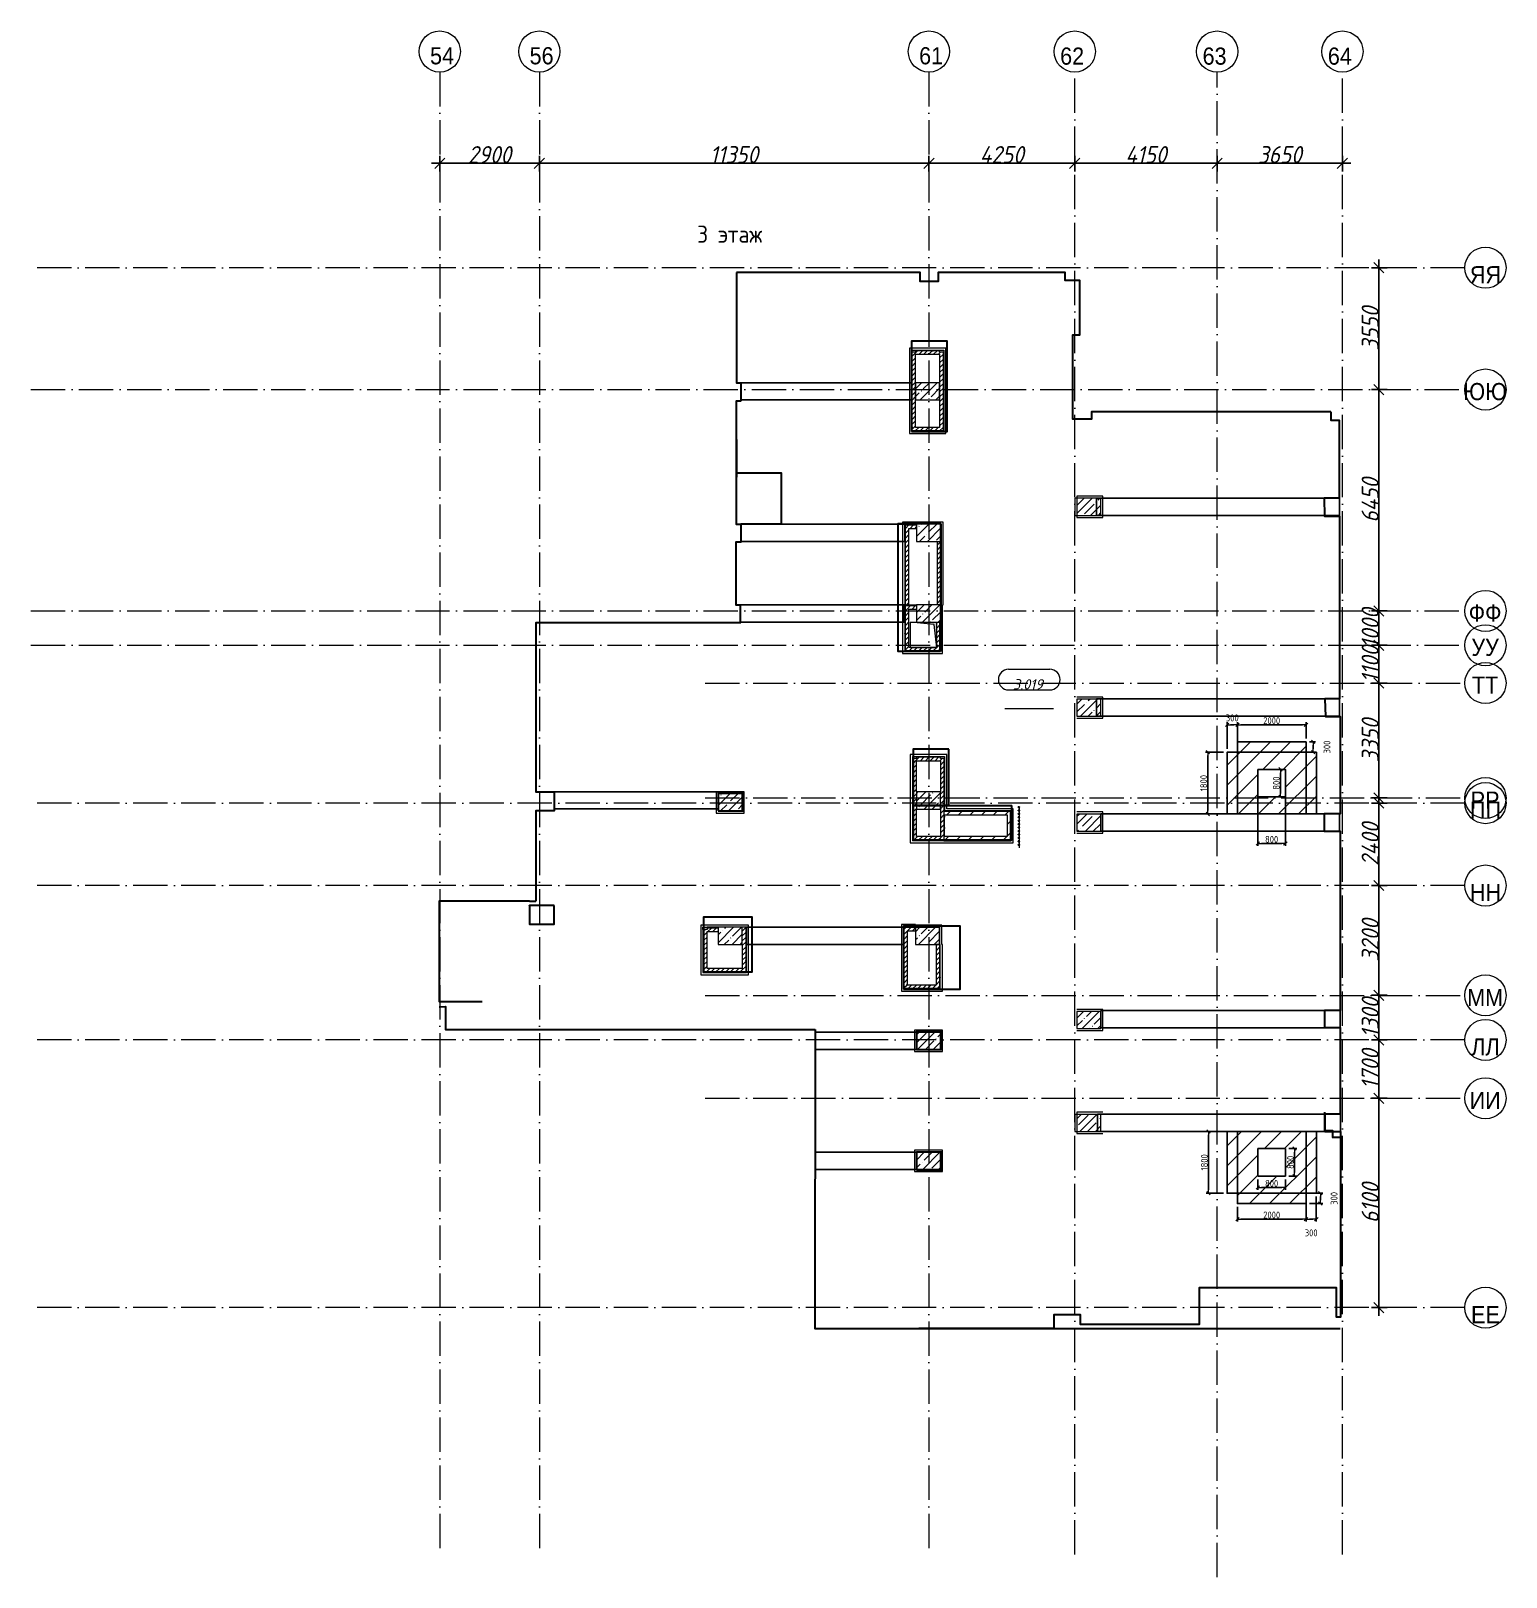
# Model space of a CAD drawing. Header units: millimetres. Extents: x 6277 to 253996, y -115614 to 184496.
# Drawn here: x 6277 to 49259, y -115614 to -70564 of the extents above; entities that cross this region are included whole.
import ezdxf

# ---------------------------------------------------------------- set-up
doc = ezdxf.new("R2010")
doc.units = ezdxf.units.MM
doc.linetypes.add('50_200_ШТРИХ_1Т_ш5_п1_п1_', pattern=[1400, 1000, -200, 0, -200])
for name, color, linetype, lineweight in [('A-ANNO-DIMS', 7, 'Continuous', 9), ('A-WALL', 7, 'Continuous', 5), ('A-WALL-FNSH-1', 7, 'Continuous', 5), ('I-WALL', 7, 'Continuous', 5), ('S-COLS', 7, 'Continuous', 9), ('S-COLS-1', 7, 'Continuous', 5), ('Ограждение', 7, 'Continuous', 9), ('Ограждение-1', 7, 'Continuous', 20), ('Основные линии', 7, 'Continuous', 30), ('Размеры', 7, 'Continuous', 15)]:
    doc.layers.add(name, color=color, linetype=linetype, lineweight=lineweight)
for name, color, linetype, lineweight, true_color in [('A-AREA-IDEN-1', 7, 'Continuous', 9, 0xaaaaaa), ('A-FLOR-1', 7, 'Continuous', 5, 0xc0c0c0), ('I-WALL-15', 7, 'Continuous', 5, 0x787878), ('M-EQPM-1', 7, 'Continuous', 9, 0xaaaaaa), ('M-EQPM-2', 7, 'Continuous', 9, 0xe2e2e2), ('Оси-1', 7, 'Continuous', 20, 0xaaaaaa), ('Оси-2', 7, 'Continuous', 9, 0xaaaaaa), ('Оси-3', 7, '50_200_ШТРИХ_1Т_ш5_п1_п1_', 9, 0xaaaaaa)]:
    doc.layers.add(name, color=color, linetype=linetype, lineweight=lineweight, true_color=true_color)
doc.styles.add('Arial', font='arial.ttf', dxfattribs={"width": 0.9, "height": 500})
doc.styles.add('ISOCPEUR_I', font='isocpeui.ttf', dxfattribs={"height": 300})
doc.styles.add('ISOCPEUR_I_1', font='isocpeui.ttf', dxfattribs={"width": 0.9, "height": 500})
doc.styles.add('СПДС', font='isocpeur.ttf', dxfattribs={"width": 0.9})
doc.dimstyles.new('ISO-2_5_0_9К_БОЛЬШОЙ', dxfattribs={"dimscale": 304.8, "dimtxt": 497.990588, "dimasz": 0.984252, "dimexe": 0.787402, "dimexo": 0, "dimgap": 0, "dimtad": 1, "dimdec": 0, "dimzin": 0, "dimdsep": 46, "dimtxsty": 'ISOCPEUR_I_1', "dimblk1": 'OBLIQUE', "dimblk2": 'OBLIQUE', "dimsah": 1, "dimcen": 0.09, "dimdle": 0.787402, "dimazin": 0, "dimtfac": 1, "dimtdec": 4, "dimtix": 1, "dimtmove": 0, "dimatfit": 3, "dimfxl": 1, "dimtvp": 1, "dimtolj": 1, "dimtzin": 0, "dimarcsym": 2})
doc.dimstyles.new('Размера А3', dxfattribs={"dimtxt": 200, "dimasz": 100, "dimexe": 70, "dimexo": 100, "dimgap": 20, "dimtad": 1, "dimdec": 0, "dimrnd": 10, "dimzin": 0, "dimdsep": 46, "dimtxsty": 'СПДС', "dimblk": 'ARROWHEAD_6', "dimcen": 1, "dimclrd": 256, "dimclre": 256, "dimclrt": 256, "dimazin": 0, "dimtfac": 1, "dimtdec": 0, "dimtmove": 2, "dimatfit": 3, "dimfxl": 1, "dimtolj": 1, "dimtzin": 0, "dimarcsym": 0})
pattern_1 = [(45, (-56770.6, -163117.77), (-228.0985, 228.0985), []), (45, (-56542.5, -163117.77), (-228.0985, 228.0985), [403.225, -80.645, 6.706, -73.939])]
pattern_2 = [(0, (-56770.59, -163117.77), (406.4, 101.6), [6.706, -298.094, 6.706, -298.094, -1625.6]), (0, (-56770.59, -163117.77), (406.4, 101.6), [-609.6, 6.706, -602.894, 6.706, -298.094, -711.2]), (0, (-56770.59, -163117.77), (406.4, 101.6), [-1524, 6.706, -196.494, 6.706, -501.294]), (120, (-56618.19, -163066.97), (-291.18818, 301.15272), [6.706, -298.094, 6.706, -298.094, -1625.6]), (120, (-56618.19, -163066.97), (-291.18818, 301.15272), [-609.6, 6.706, -602.894, 6.706, -298.094, -711.2]), (120, (-56618.19, -163066.97), (-291.18818, 301.15272), [-1524, 6.706, -196.494, 6.706, -501.294]), (240, (-56567.39, -162863.77), (-115.21182, -402.75272), [6.706, -298.094, 6.706, -298.094, -1625.6]), (240, (-56567.39, -162863.77), (-115.21182, -402.75272), [-609.6, 6.706, -602.894, 6.706, -298.094, -711.2]), (240, (-56567.39, -162863.77), (-115.21182, -402.75272), [-1524, 6.706, -196.494, 6.706, -501.294])]
pattern_3 = [(45, (-56770.59, -163117.77), (-70.71068, 70.71068), [])]
pattern_4 = [(0, (-56796.42, -162996.77), (406.4, 101.6), [6.706, -298.094, 6.706, -298.094, -1625.6]), (0, (-56796.42, -162996.77), (406.4, 101.6), [-609.6, 6.706, -602.894, 6.706, -298.094, -711.2]), (0, (-56796.42, -162996.77), (406.4, 101.6), [-1524, 6.706, -196.494, 6.706, -501.294]), (120, (-56644.02, -162945.97), (-291.18818, 301.15272), [6.706, -298.094, 6.706, -298.094, -1625.6]), (120, (-56644.02, -162945.97), (-291.18818, 301.15272), [-609.6, 6.706, -602.894, 6.706, -298.094, -711.2]), (120, (-56644.02, -162945.97), (-291.18818, 301.15272), [-1524, 6.706, -196.494, 6.706, -501.294]), (240, (-56593.22, -162742.77), (-115.21182, -402.75272), [6.706, -298.094, 6.706, -298.094, -1625.6]), (240, (-56593.22, -162742.77), (-115.21182, -402.75272), [-609.6, 6.706, -602.894, 6.706, -298.094, -711.2]), (240, (-56593.22, -162742.77), (-115.21182, -402.75272), [-1524, 6.706, -196.494, 6.706, -501.294])]
pattern_5 = [(45, (-56796.42, -162996.77), (-70.71068, 70.71068), [])]
pattern_6 = [(0, (-56796.42, -163762.66), (406.4, 101.6), [6.706, -298.094, 6.706, -298.094, -1625.6]), (0, (-56796.42, -163762.66), (406.4, 101.6), [-609.6, 6.706, -602.894, 6.706, -298.094, -711.2]), (0, (-56796.42, -163762.66), (406.4, 101.6), [-1524, 6.706, -196.494, 6.706, -501.294]), (120, (-56644.02, -163711.86), (-291.18818, 301.15272), [6.706, -298.094, 6.706, -298.094, -1625.6]), (120, (-56644.02, -163711.86), (-291.18818, 301.15272), [-609.6, 6.706, -602.894, 6.706, -298.094, -711.2]), (120, (-56644.02, -163711.86), (-291.18818, 301.15272), [-1524, 6.706, -196.494, 6.706, -501.294]), (240, (-56593.22, -163508.66), (-115.21182, -402.75272), [6.706, -298.094, 6.706, -298.094, -1625.6]), (240, (-56593.22, -163508.66), (-115.21182, -402.75272), [-609.6, 6.706, -602.894, 6.706, -298.094, -711.2]), (240, (-56593.22, -163508.66), (-115.21182, -402.75272), [-1524, 6.706, -196.494, 6.706, -501.294])]
pattern_7 = [(45, (-56796.42, -163762.66), (-70.71068, 70.71068), [])]
pattern_8 = [(45, (-56770.59, -163117.77), (-169.70563, 169.70563), [])]

msp = doc.modelspace()

# ---------------------------------------------------------------- texts
at = {"layer": 'A-AREA-IDEN-1', "insert": (35326.8, -89751.7), "char_height": 300, "width": 900, "attachment_point": 8, "line_spacing_factor": 1.139951, "style": 'ISOCPEUR_I'}
msp.add_mtext('\\pxqc,t8.46667,16.93333,25.4,33.86667,42.33333,50.8,59.26667,67.73333,76.2,84.66667,93.13333,101.6,110.06667,118.53333,127,135.46667,143.93333,152.4,160.86667,169.33333,177.8,186.26667,194.73333,203.2,211.66667,220.13333,228.6,237.06667,245.53333,254,262.46667,270.93333;{3.019}', dxfattribs=at)
at = {"layer": 'Основные линии', "insert": (25690.8, -76234.8), "char_height": 500, "attachment_point": 1, "style": 'СПДС'}
msp.add_mtext_dynamic_manual_height_columns('3 этаж ', width=2291.008, gutter_width=1622.4, heights=[0], dxfattribs=at)

# ---------------------------------------------------------------- blocks, each defined once
blk = doc.blocks.new('BSC_Колонна _Прямоугольная - 500х700-V240-АИ_План этажа_Стены_3')
at = {"layer": 'S-COLS-1'}
h = blk.add_hatch(dxfattribs=at)
h.set_pattern_fill('FP_168', color=256, style=0, pattern_type=2)
h.set_pattern_definition([(315, (-64381.04, 93900), (228.0985, 228.0985), []), (315, (-64381.04, 93671.9), (228.0985, 228.0985), [403.225, -80.645, 6.706, -73.939])])
h.paths.add_polyline_path([(-250, 350), (-250, -350), (250, -350), (250, 350), (-17, 350)])
for p, q in [((250, 350), (-250, 350)), ((-250, 350), (-250, -350)), ((250, -350), (250, 350)), ((-250, -350), (250, -350))]:
    blk.add_line(p, q, dxfattribs=at)
blk = doc.blocks.new('BSC_Колонна _Прямоугольная - 500х700-V241-АИ_План этажа_Стены_3')
at = {"layer": 'S-COLS-1'}
h = blk.add_hatch(dxfattribs=at)
h.set_pattern_fill('FP_169', color=256, style=0, pattern_type=2)
h.set_pattern_definition([(315, (-70131.04, 93900), (228.0985, 228.0985), []), (315, (-70131.04, 93671.9), (228.0985, 228.0985), [403.225, -80.645, 6.706, -73.939])])
h.paths.add_polyline_path([(-250, 350), (-250, -350), (250, -350), (250, 350), (-103, 350)])
for p, q in [((250, 350), (-250, 350)), ((-250, 350), (-250, -350)), ((250, -350), (250, 350)), ((-250, -350), (250, -350))]:
    blk.add_line(p, q, dxfattribs=at)
blk = doc.blocks.new('BSC_Колонна _Прямоугольная - 500х700-V242-АИ_План этажа_Стены_3')
at = {"layer": 'S-COLS-1'}
h = blk.add_hatch(dxfattribs=at)
h.set_pattern_fill('FP_170', color=256, style=0, pattern_type=2)
h.set_pattern_definition([(315, (-73481.04, 93900), (228.0985, 228.0985), []), (315, (-73481.04, 93671.9), (228.0985, 228.0985), [403.225, -80.645, 6.706, -73.939])])
h.paths.add_polyline_path([(-250, 350), (-250, -350), (250, -350), (250, 350), (86, 350)])
for p, q in [((250, 350), (-250, 350)), ((-250, 350), (-250, -350)), ((250, -350), (250, 350)), ((-250, -350), (250, -350))]:
    blk.add_line(p, q, dxfattribs=at)
blk = doc.blocks.new('BSC_Колонна _Прямоугольная - 500х700-V245-АИ_План этажа_Стены_3')
at = {"layer": 'S-COLS-1'}
h = blk.add_hatch(dxfattribs=at)
h.set_pattern_fill('FP_173', color=256, style=0, pattern_type=2)
h.set_pattern_definition([(315, (-79331.04, 93900), (228.0985, 228.0985), []), (315, (-79331.04, 93671.9), (228.0985, 228.0985), [403.225, -80.645, 6.706, -73.939])])
h.paths.add_polyline_path([(-250, 350), (-250, -350), (250, -350), (250, 350), (-101, 350)])
for p, q in [((250, 350), (-250, 350)), ((-250, 350), (-250, -350)), ((250, -350), (250, 350)), ((-250, -350), (250, -350))]:
    blk.add_line(p, q, dxfattribs=at)
blk = doc.blocks.new('BSC_Колонна _Прямоугольная - 500х700-V252-АИ_План этажа_Стены_3')
at = {"layer": 'S-COLS-1'}
h = blk.add_hatch(dxfattribs=at)
h.set_pattern_fill('FP_180', color=256, style=0, pattern_type=2)
h.set_pattern_definition([(315, (-61381.04, 93900), (228.0985, 228.0985), []), (315, (-61381.04, 93671.9), (228.0985, 228.0985), [403.225, -80.645, 6.706, -73.939])])
h.paths.add_polyline_path([(-250, 350), (-250, -350), (250, -350), (250, 350), (152, 350)])
for p, q in [((250, 350), (-250, 350)), ((-250, 350), (-250, -350)), ((250, -350), (250, 350)), ((-250, -350), (250, -350))]:
    blk.add_line(p, q, dxfattribs=at)
blk = doc.blocks.new('BSC_Колонна _Прямоугольная - 500х700-V299-АИ_План этажа_Стены_3')
at = {"layer": 'S-COLS-1'}
h = blk.add_hatch(dxfattribs=at)
h.set_pattern_fill('FP_205', color=256, style=0, pattern_type=2)
h.set_pattern_definition([(315, (-66830.7, 83450), (228.0985, 228.0985), []), (315, (-66830.7, 83221.9), (228.0985, 228.0985), [403.225, -80.645, 6.706, -73.939])])
h.paths.add_polyline_path([(-250, 350), (-250, -350), (250, -350), (250, 350)])
for p, q in [((250, 350), (-250, 350)), ((-250, 350), (-250, -350)), ((250, -350), (250, 350)), ((-250, -350), (250, -350))]:
    blk.add_line(p, q, dxfattribs=at)
blk = doc.blocks.new('BSC_Колонна _Прямоугольная - 500х700-V301-АИ_План этажа_Стены_3')
at = {"layer": 'S-COLS-1'}
h = blk.add_hatch(dxfattribs=at)
h.set_pattern_fill('FP_207', color=256, style=0, pattern_type=2)
h.set_pattern_definition([(315, (-70130.7, 83450), (228.0985, 228.0985), []), (315, (-70130.7, 83221.9), (228.0985, 228.0985), [403.225, -80.645, 6.706, -73.939])])
h.paths.add_polyline_path([(-250, 234), (-250, -350), (250, -350), (250, 350), (-250, 350)])
for p, q in [((250, 350), (-250, 350)), ((-250, 350), (-250, -350)), ((250, -350), (250, 350)), ((-250, -350), (250, -350))]:
    blk.add_line(p, q, dxfattribs=at)
blk = doc.blocks.new('BSC_Колонна _Прямоугольная - 500х700-V302-АИ_План этажа_Стены_3')
at = {"layer": 'S-COLS-1'}
h = blk.add_hatch(dxfattribs=at)
h.set_pattern_fill('FP_208', color=256, style=0, pattern_type=2)
h.set_pattern_definition([(315, (-70130.7, 89200), (228.0985, 228.0985), []), (315, (-70130.7, 88971.9), (228.0985, 228.0985), [403.225, -80.645, 6.706, -73.939])])
h.paths.add_polyline_path([(-250, 350), (-250, -350), (250, -350), (250, 350), (-103, 350)])
for p, q in [((250, 350), (-250, 350)), ((-250, 350), (-250, -350)), ((250, -350), (250, 350)), ((-250, -350), (250, -350))]:
    blk.add_line(p, q, dxfattribs=at)
blk = doc.blocks.new('BSC_Колонна _Прямоугольная - 500х700-V304-АИ_План этажа_Стены_3')
at = {"layer": 'S-COLS-1'}
h = blk.add_hatch(dxfattribs=at)
h.set_pattern_fill('FP_210', color=256, style=0, pattern_type=2)
h.set_pattern_definition([(315, (-75580.7, 89200), (228.0985, 228.0985), []), (315, (-75580.7, 88971.9), (228.0985, 228.0985), [403.225, -80.645, 6.706, -73.939])])
h.paths.add_polyline_path([(-250, 350), (-250, -350), (250, -350), (250, 350), (110, 350)])
for p, q in [((250, 350), (-250, 350)), ((250, -350), (250, 350)), ((-250, -230), (-250, -350)), ((-250, -350), (250, -350))]:
    blk.add_line(p, q, dxfattribs=at)
blk = doc.blocks.new('BSC_Колонна _Прямоугольная - 500х700-V305-АИ_План этажа_Стены_3')
at = {"layer": 'S-COLS-1'}
h = blk.add_hatch(dxfattribs=at)
h.set_pattern_fill('FP_211', color=256, style=0, pattern_type=2)
h.set_pattern_definition([(315, (-77930.7, 89200), (228.0985, 228.0985), []), (315, (-77930.7, 88971.9), (228.0985, 228.0985), [403.225, -80.645, 6.706, -73.939])])
h.paths.add_polyline_path([(-250, 350), (-250, -350), (250, -350), (250, 350)])
for p, q in [((250, 350), (-250, 350)), ((-250, 350), (-250, -350)), ((250, -350), (250, 350)), ((-250, -350), (250, -350))]:
    blk.add_line(p, q, dxfattribs=at)
blk = doc.blocks.new('Канал вертикальный прямоугольный - Шахта - значок проема-24087406-АИ_План этажа_Стены_3')
at = {"layer": 'M-EQPM-2'}
blk.add_hatch(color=256, dxfattribs=at).paths.add_polyline_path([(375, 375), (-375, 375), (-375, -375), (-300, 300)])
at = {"layer": 'M-EQPM-1'}
for p, q in [((-375, -375), (-375, 375)), ((-375, 375), (375, 375)), ((-300, 300), (-375, -375)), ((-300, 300), (375, 375)), ((375, 375), (375, -375)), ((375, -375), (-375, -375))]:
    blk.add_line(p, q, dxfattribs=at)
blk = doc.blocks.new('О_Балясина_Труба_ГОСТ 86452 - О_Балясина_Труба_ГОСТ 8645-68 2-26159581-АИ_План этажа_Стены_3')
at = {"layer": 'Ограждение-1'}
for p, q in [((10, 20), (-10, 20)), ((-10, 20), (-10, -20)), ((-7, -17), (-7, 17)), ((-7, 17), (7, 17)), ((7, 17), (7, -17)), ((10, -20), (10, 20)), ((-10, -20), (10, -20)), ((7, -17), (-7, -17))]:
    blk.add_line(p, q, dxfattribs=at)
blk = doc.blocks.new('AAR_СКБ_Марка_помещения_1_5 ммп - Номер _ Площадь-27962135-АИ_План этажа_Стены_3')
at = {"layer": 'A-AREA-IDEN-1'}
for p, q in [((-2.99, 3), (3.01, 3)), ((-2.99, 0), (3.01, 0)), ((-3.53, -2.69), (3.53, -2.69))]:
    blk.add_line(p, q, dxfattribs=at)
for centre, start, end in [((-2.99, 1.5), 90, 270), ((3.01, 1.5), 270, 90)]:
    blk.add_arc(centre, 1.5, start, end, dxfattribs=at)
blk = doc.blocks.new('Ось сетки - Круг_Ø6_00__ISO-2_5_0_9K_-17386508-АИ_План этажа_Стены_3')
at = {"layer": 'Оси-1'}
blk.add_circle((0, 0), 3, dxfattribs=at)
blk = doc.blocks.new('_Oblique')
at = {"color": 0, "linetype": 'ByBlock', "lineweight": -2}
blk.add_line((-0.5, -0.5), (0.5, 0.5), dxfattribs=at)
blk = doc.blocks.new('*D31')
at = {"layer": 'A-ANNO-DIMS', "color": 0, "lineweight": -2, "transparency": 16777216}
for p, q in [((45551, 89966), (45551, 96546)), ((45339, 96306), (45791, 96306)), ((45339, 90206), (45791, 90206))]:
    blk.add_line(p, q, dxfattribs=at)
at = {"layer": 'Defpoints', "color": 0, "transparency": 16777216}
for p in [(45339, 96306), (45551, 96306), (45339, 90206)]:
    blk.add_point(p, dxfattribs=at)
at = {"layer": 'A-ANNO-DIMS', "color": 0, "lineweight": -2, "transparency": 16777216, "xscale": 300, "yscale": 300, "zscale": 300}
for p, rotation in [((45551, 96306), 90), ((45551, 90206), 270)]:
    blk.add_blockref('_Oblique', p, dxfattribs=dict(at, rotation=rotation))
at = {"layer": 'A-ANNO-DIMS', "color": 0, "transparency": 16777216, "insert": (45301, 93256), "char_height": 500, "width": 1402.04, "attachment_point": 5, "rotation": 90, "style": 'ISOCPEUR_I_1'}
blk.add_mtext('\\A1;6100', dxfattribs=at)
blk = doc.blocks.new('*D32')
at = {"layer": 'A-ANNO-DIMS', "color": 0, "lineweight": -2, "transparency": 16777216}
for p, q in [((45551, 96066), (45551, 98246)), ((45339, 98006), (45791, 98006)), ((45339, 96306), (45791, 96306))]:
    blk.add_line(p, q, dxfattribs=at)
at = {"layer": 'Defpoints', "color": 0, "transparency": 16777216}
for p in [(45339, 98006), (45551, 98006), (45339, 96306)]:
    blk.add_point(p, dxfattribs=at)
at = {"layer": 'A-ANNO-DIMS', "color": 0, "lineweight": -2, "transparency": 16777216, "xscale": 300, "yscale": 300, "zscale": 300}
for p, rotation in [((45551, 98006), 90), ((45551, 96306), 270)]:
    blk.add_blockref('_Oblique', p, dxfattribs=dict(at, rotation=rotation))
at = {"layer": 'A-ANNO-DIMS', "color": 0, "transparency": 16777216, "insert": (45298, 97156), "char_height": 500, "width": 1402.04, "attachment_point": 5, "rotation": 90, "style": 'ISOCPEUR_I_1'}
blk.add_mtext('\\A1;1700', dxfattribs=at)
blk = doc.blocks.new('*D33')
at = {"layer": 'A-ANNO-DIMS', "color": 0, "lineweight": -2, "transparency": 16777216}
for p, q in [((45339, 99306), (45791, 99306)), ((45551, 97766), (45551, 99546)), ((45339, 98006), (45791, 98006))]:
    blk.add_line(p, q, dxfattribs=at)
at = {"layer": 'Defpoints', "color": 0, "transparency": 16777216}
for p in [(45339, 99306), (45551, 99306), (45339, 98006)]:
    blk.add_point(p, dxfattribs=at)
at = {"layer": 'A-ANNO-DIMS', "color": 0, "lineweight": -2, "transparency": 16777216, "xscale": 300, "yscale": 300, "zscale": 300}
for p, rotation in [((45551, 99306), 90), ((45551, 98006), 270)]:
    blk.add_blockref('_Oblique', p, dxfattribs=dict(at, rotation=rotation))
at = {"layer": 'A-ANNO-DIMS', "color": 0, "transparency": 16777216, "insert": (45301, 98656), "char_height": 500, "width": 1402.04, "attachment_point": 5, "rotation": 90, "style": 'ISOCPEUR_I_1'}
blk.add_mtext('\\A1;1300', dxfattribs=at)
blk = doc.blocks.new('*D34')
at = {"layer": 'A-ANNO-DIMS', "color": 0, "lineweight": -2, "transparency": 16777216}
for p, q in [((45551, 99066), (45551, 102746)), ((45339, 102506), (45791, 102506)), ((45339, 99306), (45791, 99306))]:
    blk.add_line(p, q, dxfattribs=at)
at = {"layer": 'Defpoints', "color": 0, "transparency": 16777216}
for p in [(45339, 102506), (45551, 102506), (45339, 99306)]:
    blk.add_point(p, dxfattribs=at)
at = {"layer": 'A-ANNO-DIMS', "color": 0, "lineweight": -2, "transparency": 16777216, "xscale": 300, "yscale": 300, "zscale": 300}
for p, rotation in [((45551, 102506), 90), ((45551, 99306), 270)]:
    blk.add_blockref('_Oblique', p, dxfattribs=dict(at, rotation=rotation))
at = {"layer": 'A-ANNO-DIMS', "color": 0, "transparency": 16777216, "insert": (45301, 100906), "char_height": 500, "width": 1516.96, "attachment_point": 5, "rotation": 90, "style": 'ISOCPEUR_I_1'}
blk.add_mtext('\\A1;3200', dxfattribs=at)
blk = doc.blocks.new('*D35')
at = {"layer": 'A-ANNO-DIMS', "color": 0, "lineweight": -2, "transparency": 16777216}
for p, q in [((45551, 102266), (45551, 105146)), ((45339, 104906), (45791, 104906)), ((45339, 102506), (45791, 102506))]:
    blk.add_line(p, q, dxfattribs=at)
at = {"layer": 'Defpoints', "color": 0, "transparency": 16777216}
for p in [(45339, 104906), (45551, 104906), (45339, 102506)]:
    blk.add_point(p, dxfattribs=at)
at = {"layer": 'A-ANNO-DIMS', "color": 0, "lineweight": -2, "transparency": 16777216, "xscale": 300, "yscale": 300, "zscale": 300}
for p, rotation in [((45551, 104906), 90), ((45551, 102506), 270)]:
    blk.add_blockref('_Oblique', p, dxfattribs=dict(at, rotation=rotation))
at = {"layer": 'A-ANNO-DIMS', "color": 0, "transparency": 16777216, "insert": (45301, 103706), "char_height": 500, "width": 1562.92, "attachment_point": 5, "rotation": 90, "style": 'ISOCPEUR_I_1'}
blk.add_mtext('\\A1;2400', dxfattribs=at)
blk = doc.blocks.new('*D36')
at = {"layer": 'A-ANNO-DIMS', "color": 0, "lineweight": -2, "transparency": 16777216}
for p, q in [((45551, 104816), (45551, 108646)), ((45339, 108406), (45791, 108406)), ((45339, 105056), (45791, 105056))]:
    blk.add_line(p, q, dxfattribs=at)
at = {"layer": 'Defpoints', "color": 0, "transparency": 16777216}
for p in [(45339, 108406), (45551, 108406), (45339, 105056)]:
    blk.add_point(p, dxfattribs=at)
at = {"layer": 'A-ANNO-DIMS', "color": 0, "lineweight": -2, "transparency": 16777216, "xscale": 300, "yscale": 300, "zscale": 300}
for p, rotation in [((45551, 108406), 90), ((45551, 105056), 270)]:
    blk.add_blockref('_Oblique', p, dxfattribs=dict(at, rotation=rotation))
at = {"layer": 'A-ANNO-DIMS', "color": 0, "transparency": 16777216, "insert": (45301, 106731), "char_height": 500, "width": 1516.96, "attachment_point": 5, "rotation": 90, "style": 'ISOCPEUR_I_1'}
blk.add_mtext('\\A1;3350', dxfattribs=at)
blk = doc.blocks.new('*D37')
at = {"layer": 'A-ANNO-DIMS', "color": 0, "lineweight": -2, "transparency": 16777216}
for p, q in [((45339, 109506), (45791, 109506)), ((45551, 108166), (45551, 109746)), ((45339, 108406), (45791, 108406))]:
    blk.add_line(p, q, dxfattribs=at)
at = {"layer": 'Defpoints', "color": 0, "transparency": 16777216}
for p in [(45339, 109506), (45551, 109506), (45339, 108406)]:
    blk.add_point(p, dxfattribs=at)
at = {"layer": 'A-ANNO-DIMS', "color": 0, "lineweight": -2, "transparency": 16777216, "xscale": 300, "yscale": 300, "zscale": 300}
for p, rotation in [((45551, 109506), 90), ((45551, 108406), 270)]:
    blk.add_blockref('_Oblique', p, dxfattribs=dict(at, rotation=rotation))
at = {"layer": 'A-ANNO-DIMS', "color": 0, "transparency": 16777216, "insert": (45301, 108956), "char_height": 500, "width": 1287.11, "attachment_point": 5, "rotation": 90, "style": 'ISOCPEUR_I_1'}
blk.add_mtext('\\A1;1100', dxfattribs=at)
blk = doc.blocks.new('*D38')
at = {"layer": 'A-ANNO-DIMS', "color": 0, "lineweight": -2, "transparency": 16777216}
for p, q in [((45339, 110506), (45791, 110506)), ((45551, 110506), (45551, 110806)), ((45551, 109506), (45551, 110506)), ((45339, 109506), (45791, 109506)), ((45551, 109506), (45551, 109206))]:
    blk.add_line(p, q, dxfattribs=at)
at = {"layer": 'Defpoints', "color": 0, "transparency": 16777216}
for p in [(45339, 110506), (45551, 110506), (45339, 109506)]:
    blk.add_point(p, dxfattribs=at)
at = {"layer": 'A-ANNO-DIMS', "color": 0, "lineweight": -2, "transparency": 16777216, "xscale": 300, "yscale": 300, "zscale": 300}
for p, rotation in [((45551, 110506), 270), ((45551, 109506), 90)]:
    blk.add_blockref('_Oblique', p, dxfattribs=dict(at, rotation=rotation))
at = {"layer": 'A-ANNO-DIMS', "color": 0, "transparency": 16777216, "insert": (45301, 110006), "char_height": 500, "width": 1402.04, "attachment_point": 5, "rotation": 90, "style": 'ISOCPEUR_I_1'}
blk.add_mtext('\\A1;1000', dxfattribs=at)
blk = doc.blocks.new('*D39')
at = {"layer": 'A-ANNO-DIMS', "color": 0, "lineweight": -2, "transparency": 16777216}
for p, q in [((45551, 110266), (45551, 117195)), ((45339, 116955), (45791, 116955)), ((45339, 110506), (45791, 110506))]:
    blk.add_line(p, q, dxfattribs=at)
at = {"layer": 'Defpoints', "color": 0, "transparency": 16777216}
for p in [(45339, 116955), (45551, 116955), (45339, 110506)]:
    blk.add_point(p, dxfattribs=at)
at = {"layer": 'A-ANNO-DIMS', "color": 0, "lineweight": -2, "transparency": 16777216, "xscale": 300, "yscale": 300, "zscale": 300}
for p, rotation in [((45551, 116955), 90), ((45551, 110506), 270)]:
    blk.add_blockref('_Oblique', p, dxfattribs=dict(at, rotation=rotation))
at = {"layer": 'A-ANNO-DIMS', "color": 0, "transparency": 16777216, "insert": (45301, 113731), "char_height": 500, "width": 1562.92, "attachment_point": 5, "rotation": 90, "style": 'ISOCPEUR_I_1'}
blk.add_mtext('\\A1;6450', dxfattribs=at)
blk = doc.blocks.new('*D40')
at = {"layer": 'A-ANNO-DIMS', "color": 0, "lineweight": -2, "transparency": 16777216}
for p, q in [((45551, 116715), (45551, 120746)), ((45339, 120506), (45791, 120506)), ((45339, 116955), (45791, 116955))]:
    blk.add_line(p, q, dxfattribs=at)
at = {"layer": 'Defpoints', "color": 0, "transparency": 16777216}
for p in [(45339, 120506), (45551, 120506), (45339, 116955)]:
    blk.add_point(p, dxfattribs=at)
at = {"layer": 'A-ANNO-DIMS', "color": 0, "lineweight": -2, "transparency": 16777216, "xscale": 300, "yscale": 300, "zscale": 300}
for p, rotation in [((45551, 120506), 90), ((45551, 116955), 270)]:
    blk.add_blockref('_Oblique', p, dxfattribs=dict(at, rotation=rotation))
at = {"layer": 'A-ANNO-DIMS', "color": 0, "transparency": 16777216, "insert": (45301, 118731), "char_height": 500, "width": 1516.96, "attachment_point": 5, "rotation": 90, "style": 'ISOCPEUR_I_1'}
blk.add_mtext('\\A1;3550', dxfattribs=at)
blk = doc.blocks.new('*D41')
at = {"layer": 'A-ANNO-DIMS', "color": 0, "lineweight": -2, "transparency": 16777216}
for p, q in [((17951, 123550), (21331, 123550)), ((18191, 123762), (18191, 123310)), ((21091, 123762), (21091, 123310))]:
    blk.add_line(p, q, dxfattribs=at)
at = {"layer": 'Defpoints', "color": 0, "transparency": 16777216}
for p in [(18191, 123762), (21091, 123762), (21091, 123550)]:
    blk.add_point(p, dxfattribs=at)
at = {"layer": 'A-ANNO-DIMS', "color": 0, "lineweight": -2, "transparency": 16777216, "xscale": 300, "yscale": 300, "zscale": 300, "rotation": 180}
blk.add_blockref('_Oblique', (18191, 123550), dxfattribs=at)
at = {"layer": 'A-ANNO-DIMS', "color": 0, "lineweight": -2, "transparency": 16777216, "xscale": 300, "yscale": 300, "zscale": 300}
blk.add_blockref('_Oblique', (21091, 123550), dxfattribs=at)
at = {"layer": 'A-ANNO-DIMS', "color": 0, "transparency": 16777216, "insert": (19641, 123800), "char_height": 500, "width": 1516.96, "attachment_point": 5, "style": 'ISOCPEUR_I_1'}
blk.add_mtext('\\A1;2900', dxfattribs=at)
blk = doc.blocks.new('*D42')
at = {"layer": 'A-ANNO-DIMS', "color": 0, "lineweight": -2, "transparency": 16777216}
for p, q in [((20851, 123550), (32681, 123550)), ((21091, 123762), (21091, 123310)), ((32441, 123762), (32441, 123310))]:
    blk.add_line(p, q, dxfattribs=at)
at = {"layer": 'Defpoints', "color": 0, "transparency": 16777216}
for p in [(21091, 123762), (32441, 123762), (32441, 123550)]:
    blk.add_point(p, dxfattribs=at)
at = {"layer": 'A-ANNO-DIMS', "color": 0, "lineweight": -2, "transparency": 16777216, "xscale": 300, "yscale": 300, "zscale": 300, "rotation": 180}
blk.add_blockref('_Oblique', (21091, 123550), dxfattribs=at)
at = {"layer": 'A-ANNO-DIMS', "color": 0, "lineweight": -2, "transparency": 16777216, "xscale": 300, "yscale": 300, "zscale": 300}
blk.add_blockref('_Oblique', (32441, 123550), dxfattribs=at)
at = {"layer": 'A-ANNO-DIMS', "color": 0, "transparency": 16777216, "insert": (26766, 123800), "char_height": 500, "width": 1666.35, "attachment_point": 5, "style": 'ISOCPEUR_I_1'}
blk.add_mtext('\\A1;11350', dxfattribs=at)
blk = doc.blocks.new('*D43')
at = {"layer": 'A-ANNO-DIMS', "color": 0, "lineweight": -2, "transparency": 16777216}
for p, q in [((32201, 123550), (36931, 123550)), ((32441, 123762), (32441, 123310)), ((36691, 123762), (36691, 123310))]:
    blk.add_line(p, q, dxfattribs=at)
at = {"layer": 'Defpoints', "color": 0, "transparency": 16777216}
for p in [(32441, 123762), (36691, 123762), (36691, 123550)]:
    blk.add_point(p, dxfattribs=at)
at = {"layer": 'A-ANNO-DIMS', "color": 0, "lineweight": -2, "transparency": 16777216, "xscale": 300, "yscale": 300, "zscale": 300, "rotation": 180}
blk.add_blockref('_Oblique', (32441, 123550), dxfattribs=at)
at = {"layer": 'A-ANNO-DIMS', "color": 0, "lineweight": -2, "transparency": 16777216, "xscale": 300, "yscale": 300, "zscale": 300}
blk.add_blockref('_Oblique', (36691, 123550), dxfattribs=at)
at = {"layer": 'A-ANNO-DIMS', "color": 0, "transparency": 16777216, "insert": (34566, 123800), "char_height": 500, "width": 1562.92, "attachment_point": 5, "style": 'ISOCPEUR_I_1'}
blk.add_mtext('\\A1;4250', dxfattribs=at)
blk = doc.blocks.new('*D44')
at = {"layer": 'A-ANNO-DIMS', "color": 0, "lineweight": -2, "transparency": 16777216}
for p, q in [((36451, 123550), (41081, 123550)), ((36691, 123762), (36691, 123310)), ((40841, 123762), (40841, 123310))]:
    blk.add_line(p, q, dxfattribs=at)
at = {"layer": 'Defpoints', "color": 0, "transparency": 16777216}
for p in [(36691, 123762), (40841, 123762), (40841, 123550)]:
    blk.add_point(p, dxfattribs=at)
at = {"layer": 'A-ANNO-DIMS', "color": 0, "lineweight": -2, "transparency": 16777216, "xscale": 300, "yscale": 300, "zscale": 300, "rotation": 180}
blk.add_blockref('_Oblique', (36691, 123550), dxfattribs=at)
at = {"layer": 'A-ANNO-DIMS', "color": 0, "lineweight": -2, "transparency": 16777216, "xscale": 300, "yscale": 300, "zscale": 300}
blk.add_blockref('_Oblique', (40841, 123550), dxfattribs=at)
at = {"layer": 'A-ANNO-DIMS', "color": 0, "transparency": 16777216, "insert": (38766, 123800), "char_height": 500, "width": 1448, "attachment_point": 5, "style": 'ISOCPEUR_I_1'}
blk.add_mtext('\\A1;4150', dxfattribs=at)
blk = doc.blocks.new('*D45')
at = {"layer": 'A-ANNO-DIMS', "color": 0, "lineweight": -2, "transparency": 16777216}
for p, q in [((40601, 123550), (44731, 123550)), ((40841, 123762), (40841, 123310)), ((44491, 123762), (44491, 123310))]:
    blk.add_line(p, q, dxfattribs=at)
at = {"layer": 'Defpoints', "color": 0, "transparency": 16777216}
for p in [(40841, 123762), (44491, 123762), (44491, 123550)]:
    blk.add_point(p, dxfattribs=at)
at = {"layer": 'A-ANNO-DIMS', "color": 0, "lineweight": -2, "transparency": 16777216, "xscale": 300, "yscale": 300, "zscale": 300, "rotation": 180}
blk.add_blockref('_Oblique', (40841, 123550), dxfattribs=at)
at = {"layer": 'A-ANNO-DIMS', "color": 0, "lineweight": -2, "transparency": 16777216, "xscale": 300, "yscale": 300, "zscale": 300}
blk.add_blockref('_Oblique', (44491, 123550), dxfattribs=at)
at = {"layer": 'A-ANNO-DIMS', "color": 0, "transparency": 16777216, "insert": (42666, 123800), "char_height": 500, "width": 1516.96, "attachment_point": 5, "style": 'ISOCPEUR_I_1'}
blk.add_mtext('\\A1;3650', dxfattribs=at)
blk = doc.blocks.new('ARROWHEAD_6')
at = {"color": 0, "linetype": 'Continuous'}
for p, q in [((0, 0), (-1, 0)), ((-0.5, -0.5), (0.5, 0.5))]:
    blk.add_line(p, q, dxfattribs=at)
blk = doc.blocks.new('*D84')
at = {"layer": 'Defpoints', "color": 0, "transparency": 16777216}
for p in [(40567, -91579), (41130, -91579), (41130, -93379)]:
    blk.add_point(p, dxfattribs=at)
at = {"layer": 'Размеры', "lineweight": -2, "transparency": 16777216}
for p, q in [((41030, -91579), (40497, -91579)), ((40567, -93279), (40567, -91679)), ((41030, -93379), (40497, -93379))]:
    blk.add_line(p, q, dxfattribs=at)
at = {"layer": 'Размеры', "lineweight": -2, "transparency": 16777216, "xscale": 100, "yscale": 100, "zscale": 100}
for p, rotation in [((40567, -91579), 90), ((40567, -93379), 270)]:
    blk.add_blockref('ARROWHEAD_6', p, dxfattribs=dict(at, rotation=rotation))
at = {"layer": 'Размеры', "transparency": 16777216, "insert": (40447, -92479), "char_height": 200, "attachment_point": 5, "rotation": 90, "style": 'СПДС'}
blk.add_mtext('\\A1;1800', dxfattribs=at)
blk = doc.blocks.new('*D85')
at = {"layer": 'Defpoints', "color": 0, "transparency": 16777216}
for p in [(43430, -90779), (41430, -91279), (43430, -91279)]:
    blk.add_point(p, dxfattribs=at)
at = {"layer": 'Размеры', "lineweight": -2, "transparency": 16777216}
for p, q in [((41430, -91179), (41430, -90709)), ((41530, -90779), (43330, -90779)), ((43430, -91179), (43430, -90709))]:
    blk.add_line(p, q, dxfattribs=at)
at = {"layer": 'Размеры', "lineweight": -2, "transparency": 16777216, "xscale": 100, "yscale": 100, "zscale": 100, "rotation": 180}
blk.add_blockref('ARROWHEAD_6', (41430, -90779), dxfattribs=at)
at = {"layer": 'Размеры', "lineweight": -2, "transparency": 16777216, "xscale": 100, "yscale": 100, "zscale": 100}
blk.add_blockref('ARROWHEAD_6', (43430, -90779), dxfattribs=at)
at = {"layer": 'Размеры', "transparency": 16777216, "insert": (42430, -90659), "char_height": 200, "attachment_point": 5, "style": 'СПДС'}
blk.add_mtext('\\A1;2000', dxfattribs=at)
blk = doc.blocks.new('*D86')
at = {"layer": 'Defpoints', "color": 0, "transparency": 16777216}
for p in [(41430, -90779), (41130, -91579), (41430, -91579)]:
    blk.add_point(p, dxfattribs=at)
at = {"layer": 'Размеры', "lineweight": -2, "transparency": 16777216}
for p, q in [((41130, -91479), (41130, -90709)), ((41230, -90779), (41330, -90779)), ((41430, -91479), (41430, -90709))]:
    blk.add_line(p, q, dxfattribs=at)
at = {"layer": 'Размеры', "lineweight": -2, "transparency": 16777216, "xscale": 100, "yscale": 100, "zscale": 100, "rotation": 180}
blk.add_blockref('ARROWHEAD_6', (41130, -90779), dxfattribs=at)
at = {"layer": 'Размеры', "lineweight": -2, "transparency": 16777216, "xscale": 100, "yscale": 100, "zscale": 100}
blk.add_blockref('ARROWHEAD_6', (41430, -90779), dxfattribs=at)
at = {"layer": 'Размеры', "transparency": 16777216, "insert": (41280, -90579), "char_height": 200, "attachment_point": 5, "style": 'СПДС'}
blk.add_mtext('\\A1;300', dxfattribs=at)
blk = doc.blocks.new('*D87')
at = {"layer": 'Defpoints', "color": 0, "transparency": 16777216}
for p in [(43430, -91279), (43640, -91279), (43430, -91579)]:
    blk.add_point(p, dxfattribs=at)
at = {"layer": 'Размеры', "lineweight": -2, "transparency": 16777216}
for p, q in [((43530, -91279), (43710, -91279)), ((43640, -91479), (43640, -91379)), ((43530, -91579), (43710, -91579))]:
    blk.add_line(p, q, dxfattribs=at)
at = {"layer": 'Размеры', "lineweight": -2, "transparency": 16777216, "xscale": 100, "yscale": 100, "zscale": 100}
for p, rotation in [((43640, -91279), 90), ((43640, -91579), 270)]:
    blk.add_blockref('ARROWHEAD_6', p, dxfattribs=dict(at, rotation=rotation))
at = {"layer": 'Размеры', "transparency": 16777216, "insert": (44040, -91429), "char_height": 200, "attachment_point": 5, "rotation": 90, "style": 'СПДС'}
blk.add_mtext('\\A1;300', dxfattribs=at)
blk = doc.blocks.new('*D88')
at = {"layer": 'Defpoints', "color": 0, "transparency": 16777216}
for p in [(42684, -92079), (42828, -92079), (42828, -92879)]:
    blk.add_point(p, dxfattribs=at)
at = {"layer": 'Размеры', "lineweight": -2, "transparency": 16777216}
for p, q in [((42728, -92079), (42614, -92079)), ((42684, -92779), (42684, -92179)), ((42728, -92879), (42614, -92879))]:
    blk.add_line(p, q, dxfattribs=at)
at = {"layer": 'Размеры', "lineweight": -2, "transparency": 16777216, "xscale": 100, "yscale": 100, "zscale": 100}
for p, rotation in [((42684, -92079), 90), ((42684, -92879), 270)]:
    blk.add_blockref('ARROWHEAD_6', p, dxfattribs=dict(at, rotation=rotation))
at = {"layer": 'Размеры', "transparency": 16777216, "insert": (42564, -92479), "char_height": 200, "attachment_point": 5, "rotation": 90, "style": 'СПДС'}
blk.add_mtext('\\A1;800', dxfattribs=at)
blk = doc.blocks.new('*D89')
at = {"layer": 'Defpoints', "color": 0, "transparency": 16777216}
for p in [(42028, -92079), (42828, -92079), (42828, -94237)]:
    blk.add_point(p, dxfattribs=at)
at = {"layer": 'Размеры', "lineweight": -2, "transparency": 16777216}
for p, q in [((42028, -92179), (42028, -94307)), ((42828, -92179), (42828, -94307)), ((42128, -94237), (42728, -94237))]:
    blk.add_line(p, q, dxfattribs=at)
at = {"layer": 'Размеры', "lineweight": -2, "transparency": 16777216, "xscale": 100, "yscale": 100, "zscale": 100, "rotation": 180}
blk.add_blockref('ARROWHEAD_6', (42028, -94237), dxfattribs=at)
at = {"layer": 'Размеры', "lineweight": -2, "transparency": 16777216, "xscale": 100, "yscale": 100, "zscale": 100}
blk.add_blockref('ARROWHEAD_6', (42828, -94237), dxfattribs=at)
at = {"layer": 'Размеры', "transparency": 16777216, "insert": (42428, -94117), "char_height": 200, "attachment_point": 5, "style": 'СПДС'}
blk.add_mtext('\\A1;800', dxfattribs=at)
blk = doc.blocks.new('*D90')
at = {"layer": 'Defpoints', "color": 0, "transparency": 16777216}
for p in [(42028, -103929), (42828, -103929), (42828, -104262)]:
    blk.add_point(p, dxfattribs=at)
at = {"layer": 'Размеры', "lineweight": -2, "transparency": 16777216}
for p, q in [((42028, -104029), (42028, -104332)), ((42828, -104029), (42828, -104332)), ((42128, -104262), (42728, -104262))]:
    blk.add_line(p, q, dxfattribs=at)
at = {"layer": 'Размеры', "lineweight": -2, "transparency": 16777216, "xscale": 100, "yscale": 100, "zscale": 100, "rotation": 180}
blk.add_blockref('ARROWHEAD_6', (42028, -104262), dxfattribs=at)
at = {"layer": 'Размеры', "lineweight": -2, "transparency": 16777216, "xscale": 100, "yscale": 100, "zscale": 100}
blk.add_blockref('ARROWHEAD_6', (42828, -104262), dxfattribs=at)
at = {"layer": 'Размеры', "transparency": 16777216, "insert": (42428, -104142), "char_height": 200, "attachment_point": 5, "style": 'СПДС'}
blk.add_mtext('\\A1;800', dxfattribs=at)
blk = doc.blocks.new('*D91')
at = {"layer": 'Defpoints', "color": 0, "transparency": 16777216}
for p in [(42828, -103129), (43094, -103129), (42828, -103929)]:
    blk.add_point(p, dxfattribs=at)
at = {"layer": 'Размеры', "lineweight": -2, "transparency": 16777216}
for p, q in [((42928, -103129), (43164, -103129)), ((43094, -103829), (43094, -103229)), ((42928, -103929), (43164, -103929))]:
    blk.add_line(p, q, dxfattribs=at)
at = {"layer": 'Размеры', "lineweight": -2, "transparency": 16777216, "xscale": 100, "yscale": 100, "zscale": 100}
for p, rotation in [((43094, -103129), 90), ((43094, -103929), 270)]:
    blk.add_blockref('ARROWHEAD_6', p, dxfattribs=dict(at, rotation=rotation))
at = {"layer": 'Размеры', "transparency": 16777216, "insert": (42974, -103529), "char_height": 200, "attachment_point": 5, "rotation": 90, "style": 'СПДС'}
blk.add_mtext('\\A1;800', dxfattribs=at)
blk = doc.blocks.new('*D92')
at = {"layer": 'Defpoints', "color": 0, "transparency": 16777216}
for p in [(41130, -102629), (40587, -104429), (41130, -104429)]:
    blk.add_point(p, dxfattribs=at)
at = {"layer": 'Размеры', "lineweight": -2, "transparency": 16777216}
for p, q in [((41030, -102629), (40517, -102629)), ((40587, -102729), (40587, -104329)), ((41030, -104429), (40517, -104429))]:
    blk.add_line(p, q, dxfattribs=at)
at = {"layer": 'Размеры', "lineweight": -2, "transparency": 16777216, "xscale": 100, "yscale": 100, "zscale": 100}
for p, rotation in [((40587, -102629), 90), ((40587, -104429), 270)]:
    blk.add_blockref('ARROWHEAD_6', p, dxfattribs=dict(at, rotation=rotation))
at = {"layer": 'Размеры', "transparency": 16777216, "insert": (40467, -103529), "char_height": 200, "attachment_point": 5, "rotation": 90, "style": 'СПДС'}
blk.add_mtext('\\A1;1800', dxfattribs=at)
blk = doc.blocks.new('*D93')
at = {"layer": 'Defpoints', "color": 0, "transparency": 16777216}
for p in [(41430, -104729), (43430, -104729), (43430, -105184)]:
    blk.add_point(p, dxfattribs=at)
at = {"layer": 'Размеры', "lineweight": -2, "transparency": 16777216}
for p, q in [((41430, -104829), (41430, -105254)), ((43430, -104829), (43430, -105254)), ((41530, -105184), (43330, -105184))]:
    blk.add_line(p, q, dxfattribs=at)
at = {"layer": 'Размеры', "lineweight": -2, "transparency": 16777216, "xscale": 100, "yscale": 100, "zscale": 100, "rotation": 180}
blk.add_blockref('ARROWHEAD_6', (41430, -105184), dxfattribs=at)
at = {"layer": 'Размеры', "lineweight": -2, "transparency": 16777216, "xscale": 100, "yscale": 100, "zscale": 100}
blk.add_blockref('ARROWHEAD_6', (43430, -105184), dxfattribs=at)
at = {"layer": 'Размеры', "transparency": 16777216, "insert": (42430, -105064), "char_height": 200, "attachment_point": 5, "style": 'СПДС'}
blk.add_mtext('\\A1;2000', dxfattribs=at)
blk = doc.blocks.new('*D94')
at = {"layer": 'Defpoints', "color": 0, "transparency": 16777216}
for p in [(43430, -104429), (43848, -104429), (43430, -104729)]:
    blk.add_point(p, dxfattribs=at)
at = {"layer": 'Размеры', "lineweight": -2, "transparency": 16777216}
for p, q in [((43530, -104429), (43918, -104429)), ((43530, -104729), (43918, -104729)), ((43848, -104629), (43848, -104529))]:
    blk.add_line(p, q, dxfattribs=at)
at = {"layer": 'Размеры', "lineweight": -2, "transparency": 16777216, "xscale": 100, "yscale": 100, "zscale": 100}
for p, rotation in [((43848, -104429), 90), ((43848, -104729), 270)]:
    blk.add_blockref('ARROWHEAD_6', p, dxfattribs=dict(at, rotation=rotation))
at = {"layer": 'Размеры', "transparency": 16777216, "insert": (44248, -104579), "char_height": 200, "attachment_point": 5, "rotation": 90, "style": 'СПДС'}
blk.add_mtext('\\A1;300', dxfattribs=at)
blk = doc.blocks.new('*D95')
at = {"layer": 'Defpoints', "color": 0, "transparency": 16777216}
for p in [(43430, -104429), (43730, -104429), (43730, -105184)]:
    blk.add_point(p, dxfattribs=at)
at = {"layer": 'Размеры', "lineweight": -2, "transparency": 16777216}
for p, q in [((43430, -104529), (43430, -105254)), ((43730, -104529), (43730, -105254)), ((43530, -105184), (43630, -105184))]:
    blk.add_line(p, q, dxfattribs=at)
at = {"layer": 'Размеры', "lineweight": -2, "transparency": 16777216, "xscale": 100, "yscale": 100, "zscale": 100, "rotation": 180}
blk.add_blockref('ARROWHEAD_6', (43430, -105184), dxfattribs=at)
at = {"layer": 'Размеры', "lineweight": -2, "transparency": 16777216, "xscale": 100, "yscale": 100, "zscale": 100}
blk.add_blockref('ARROWHEAD_6', (43730, -105184), dxfattribs=at)
at = {"layer": 'Размеры', "transparency": 16777216, "insert": (43580, -105584), "char_height": 200, "attachment_point": 5, "style": 'СПДС'}
blk.add_mtext('\\A1;300', dxfattribs=at)
blk = doc.blocks.new('osi')
at = {"layer": 'Оси-3'}
for p, q in [((18190.8, 126205.7), (18190.8, 83013.9)), ((21090.8, 126205.7), (21090.8, 83013.9)), ((32440.8, 126205.7), (32440.8, 83013.9)), ((36690.8, 83013.9), (36690.8, 126205.7)), ((40840.8, 82355.8), (40840.8, 126205.7)), ((44490.8, 83013.9), (44490.8, 126205.7)), ((48058.7, 120505.8), (6276.8, 120505.8)), ((6276.8, 116955.5), (48058.7, 116955.5)), ((6276.8, 110505.8), (48058.7, 110505.8)), ((6276.8, 109505.8), (48058.7, 109505.8)), ((25922, 108405.8), (48058.7, 108405.8)), ((25922, 105055.8), (48058.7, 105055.8)), ((48058.7, 104905.8), (6276.8, 104905.8)), ((48058.7, 102505.8), (6276.8, 102505.8)), ((25922, 99305.8), (48058.7, 99305.8)), ((48058.7, 98005.8), (6276.8, 98005.8)), ((25922, 96305.8), (48058.7, 96305.8)), ((48058.7, 90205.8), (6276.8, 90205.8))]:
    blk.add_line(p, q, dxfattribs=at)
at = {"layer": 'Оси-1', "xscale": 199.9999999999999, "yscale": 199.9999999999999, "zscale": 199.9999999999999}
for p, rotation in [((18190.8, 126805.7), 180), ((21090.8, 126805.7), 180), ((32440.8, 126805.7), 180), ((48658.7, 120505.8), 89.9999999999998), ((48658.7, 116955.5), 269.9999999999995), ((48658.7, 110505.8), 269.9999999999995), ((48658.7, 109505.8), 269.9999999999995), ((48658.7, 108405.8), 269.9999999999995), ((48658.7, 105055.8), 269.9999999999995), ((48658.7, 104905.8), 89.99999999999982), ((48658.7, 102505.8), 89.9999999999998), ((48658.7, 99305.8), 269.9999999999995), ((48658.7, 98005.8), 89.9999999999998), ((48658.7, 96305.8), 269.9999999999995), ((48658.7, 90205.8), 89.9999999999998)]:
    blk.add_blockref('Ось сетки - Круг_Ø6_00__ISO-2_5_0_9K_-17386508-АИ_План этажа_Стены_3', p, dxfattribs=dict(at, rotation=rotation))
for p in [(36690.8, 126805.7), (40840.8, 126805.7), (44490.8, 126805.7), (44490.8, 126805.7)]:
    blk.add_blockref('Ось сетки - Круг_Ø6_00__ISO-2_5_0_9K_-17386508-АИ_План этажа_Стены_3', p, dxfattribs=at)
at = {"layer": 'Оси-2', "char_height": 500, "attachment_point": 5, "line_spacing_factor": 0.936439, "style": 'Arial'}
for s, insert, width in [('\\pxqc,t4.572,9.144,13.716,18.288,22.86,27.432,32.004,36.576,41.148,45.72,50.292,54.864,59.436,64.008,68.58,73.152,77.724,82.296,86.868,91.44,96.012,100.584,105.156,109.728,114.3,118.872,123.444,128.016,132.588,137.16,141.732,146.304;{54}', (18255.9, 126678.6), 702), ('\\pxqc,t4.572,9.144,13.716,18.288,22.86,27.432,32.004,36.576,41.148,45.72,50.292,54.864,59.436,64.008,68.58,73.152,77.724,82.296,86.868,91.44,96.012,100.584,105.156,109.728,114.3,118.872,123.444,128.016,132.588,137.16,141.732,146.304;{56}', (21155.9, 126678.6), 702), ('\\pxqc,t4.572,9.144,13.716,18.288,22.86,27.432,32.004,36.576,41.148,45.72,50.292,54.864,59.436,64.008,68.58,73.152,77.724,82.296,86.868,91.44,96.012,100.584,105.156,109.728,114.3,118.872,123.444,128.016,132.588,137.16,141.732,146.304;{61}', (32505.9, 126678.6), 702), ('\\pxqc,t4.572,9.144,13.716,18.288,22.86,27.432,32.004,36.576,41.148,45.72,50.292,54.864,59.436,64.008,68.58,73.152,77.724,82.296,86.868,91.44,96.012,100.584,105.156,109.728,114.3,118.872,123.444,128.016,132.588,137.16,141.732,146.304;{62}', (36614.8, 126668.2), 702), ('\\pxqc,t4.572,9.144,13.716,18.288,22.86,27.432,32.004,36.576,41.148,45.72,50.292,54.864,59.436,64.008,68.58,73.152,77.724,82.296,86.868,91.44,96.012,100.584,105.156,109.728,114.3,118.872,123.444,128.016,132.588,137.16,141.732,146.304;{63}', (40764.8, 126668.2), 702), ('\\pxqc,t4.572,9.144,13.716,18.288,22.86,27.432,32.004,36.576,41.148,45.72,50.292,54.864,59.436,64.008,68.58,73.152,77.724,82.296,86.868,91.44,96.012,100.584,105.156,109.728,114.3,118.872,123.444,128.016,132.588,137.16,141.732,146.304;{64}', (44414.8, 126668.2), 702), ('\\pxqc,t4.572,9.144,13.716,18.288,22.86,27.432,32.004,36.576,41.148,45.72,50.292,54.864,59.436,64.008,68.58,73.152,77.724,82.296,86.868,91.44,96.012,100.584,105.156,109.728,114.3,118.872,123.444,128.016,132.588,137.16,141.732,146.304;{64}', (44414.8, 126668.2), 702), ('\\pxqc,t4.572,9.144,13.716,18.288,22.86,27.432,32.004,36.576,41.148,45.72,50.292,54.864,59.436,64.008,68.58,73.152,77.724,82.296,86.868,91.44,96.012,100.584,105.156,109.728,114.3,118.872,123.444,128.016,132.588,137.16,141.732,146.304;{ЯЯ}', (48658.5, 120302.9), 916.2), ('\\pxqc,t4.572,9.144,13.716,18.288,22.86,27.432,32.004,36.576,41.148,45.72,50.292,54.864,59.436,64.008,68.58,73.152,77.724,82.296,86.868,91.44,96.012,100.584,105.156,109.728,114.3,118.872,123.444,128.016,132.588,137.16,141.732,146.304;{ЮЮ}', (48648.2, 116893.7), 1297.8), ('\\pxqc,t4.572,9.144,13.716,18.288,22.86,27.432,32.004,36.576,41.148,45.72,50.292,54.864,59.436,64.008,68.58,73.152,77.724,82.296,86.868,91.44,96.012,100.584,105.156,109.728,114.3,118.872,123.444,128.016,132.588,137.16,141.732,146.304;{ФФ}', (48647.3, 110444), 964.8), ('\\pxqc,t4.572,9.144,13.716,18.288,22.86,27.432,32.004,36.576,41.148,45.72,50.292,54.864,59.436,64.008,68.58,73.152,77.724,82.296,86.868,91.44,96.012,100.584,105.156,109.728,114.3,118.872,123.444,128.016,132.588,137.16,141.732,146.304;{УУ}', (48647.3, 109444), 822.6), ('\\pxqc,t4.572,9.144,13.716,18.288,22.86,27.432,32.004,36.576,41.148,45.72,50.292,54.864,59.436,64.008,68.58,73.152,77.724,82.296,86.868,91.44,96.012,100.584,105.156,109.728,114.3,118.872,123.444,128.016,132.588,137.16,141.732,146.304;{ТТ}', (48648.2, 108344), 797.4), ('\\pxqc,t4.572,9.144,13.716,18.288,22.86,27.432,32.004,36.576,41.148,45.72,50.292,54.864,59.436,64.008,68.58,73.152,77.724,82.296,86.868,91.44,96.012,100.584,105.156,109.728,114.3,118.872,123.444,128.016,132.588,137.16,141.732,146.304;{РР}', (48647.3, 104994), 846), ('\\pxqc,t4.572,9.144,13.716,18.288,22.86,27.432,32.004,36.576,41.148,45.72,50.292,54.864,59.436,64.008,68.58,73.152,77.724,82.296,86.868,91.44,96.012,100.584,105.156,109.728,114.3,118.872,123.444,128.016,132.588,137.16,141.732,146.304;{ПП}', (48658.5, 104702.9), 916.2), ('\\pxqc,t4.572,9.144,13.716,18.288,22.86,27.432,32.004,36.576,41.148,45.72,50.292,54.864,59.436,64.008,68.58,73.152,77.724,82.296,86.868,91.44,96.012,100.584,105.156,109.728,114.3,118.872,123.444,128.016,132.588,137.16,141.732,146.304;{НН}', (48658.5, 102302.9), 916.2), ('\\pxqc,t4.572,9.144,13.716,18.288,22.86,27.432,32.004,36.576,41.148,45.72,50.292,54.864,59.436,64.008,68.58,73.152,77.724,82.296,86.868,91.44,96.012,100.584,105.156,109.728,114.3,118.872,123.444,128.016,132.588,137.16,141.732,146.304;{ММ}', (48647.3, 99244), 1036.8), ('\\pxqc,t4.572,9.144,13.716,18.288,22.86,27.432,32.004,36.576,41.148,45.72,50.292,54.864,59.436,64.008,68.58,73.152,77.724,82.296,86.868,91.44,96.012,100.584,105.156,109.728,114.3,118.872,123.444,128.016,132.588,137.16,141.732,146.304;{ЛЛ}', (48657.6, 97802.9), 846), ('\\pxqc,t4.572,9.144,13.716,18.288,22.86,27.432,32.004,36.576,41.148,45.72,50.292,54.864,59.436,64.008,68.58,73.152,77.724,82.296,86.868,91.44,96.012,100.584,105.156,109.728,114.3,118.872,123.444,128.016,132.588,137.16,141.732,146.304;{ИИ}', (48648.2, 96244), 916.2), ('\\pxqc,t4.572,9.144,13.716,18.288,22.86,27.432,32.004,36.576,41.148,45.72,50.292,54.864,59.436,64.008,68.58,73.152,77.724,82.296,86.868,91.44,96.012,100.584,105.156,109.728,114.3,118.872,123.444,128.016,132.588,137.16,141.732,146.304;{ЕЕ}', (48657.6, 90002.9), 846)]:
    blk.add_mtext(s, dxfattribs=dict(at, insert=insert, width=width))
at = {"layer": 'A-ANNO-DIMS'}
for base, p1, p2, override, picture, middle in [((21090.8, 123550.1), (18190.8, 123762.2), (21090.8, 123762.2), {"dimpost": '<>', "dimfxl": 2900}, '*D41', (19640.8, 123800.1)), ((32440.8, 123550.1), (21090.8, 123762.2), (32440.8, 123762.2), {"dimpost": '<>', "dimfxl": 11350}, '*D42', (26765.8, 123800.1)), ((36690.8, 123550.1), (32440.8, 123762.2), (36690.8, 123762.2), {"dimpost": '<>', "dimfxl": 4250}, '*D43', (34565.8, 123800.1)), ((40840.8, 123550.1), (36690.8, 123762.2), (40840.8, 123762.2), {"dimpost": '<>', "dimfxl": 4150}, '*D44', (38765.8, 123800.1)), ((44490.8, 123550.1), (40840.8, 123762.2), (44490.8, 123762.2), {"dimpost": '<>', "dimfxl": 3650}, '*D45', (42665.8, 123800.1))]:
    dim = blk.add_linear_dim(base=base, p1=p1, p2=p2, dimstyle='ISO-2_5_0_9К_БОЛЬШОЙ', override=override, dxfattribs=at)
    dim.commit()
    dim.dimension.update_dxf_attribs({"geometry": picture, "text_midpoint": middle})
for base, p1, p2, override, picture, middle in [((45551.2, 120505.8), (45339.1, 116955.5), (45339.1, 120505.8), {"dimpost": '<>', "dimfxl": 3550.347485}, '*D40', (45301.2, 118730.6)), ((45551.2, 116955.5), (45339.1, 110505.8), (45339.1, 116955.5), {"dimpost": '<>', "dimfxl": 6449.652515}, '*D39', (45301.2, 113730.6)), ((45551.2, 110505.8), (45339.1, 109505.8), (45339.1, 110505.8), {"dimpost": '<>', "dimfxl": 1000}, '*D38', (45301.2, 110005.8)), ((45551.2, 109505.8), (45339.1, 108405.8), (45339.1, 109505.8), {"dimpost": '<>', "dimfxl": 1100}, '*D37', (45301.2, 108955.8)), ((45551.2, 108405.8), (45339.1, 105055.8), (45339.1, 108405.8), {"dimpost": '<>', "dimfxl": 3350}, '*D36', (45301.2, 106730.8)), ((45551.2, 104905.8), (45339.1, 102505.8), (45339.1, 104905.8), {"dimpost": '<>', "dimfxl": 2400}, '*D35', (45301.2, 103705.8)), ((45551.2, 102505.8), (45339.1, 99305.8), (45339.1, 102505.8), {"dimpost": '<>', "dimfxl": 3200}, '*D34', (45301.2, 100905.8)), ((45551.2, 99305.8), (45339.1, 98005.8), (45339.1, 99305.8), {"dimpost": '<>', "dimfxl": 1300}, '*D33', (45301.2, 98655.8)), ((45551.2, 98005.8), (45339.1, 96305.8), (45339.1, 98005.8), {"dimpost": '<>', "dimfxl": 1700}, '*D32', (45298, 97155.8)), ((45551.2, 96305.8), (45339.1, 90205.8), (45339.1, 96305.8), {"dimpost": '<>', "dimfxl": 6100}, '*D31', (45301.2, 93255.8))]:
    dim = blk.add_linear_dim(base=base, p1=p1, p2=p2, angle=90, dimstyle='ISO-2_5_0_9К_БОЛЬШОЙ', override=override, dxfattribs=at)
    dim.commit()
    dim.dimension.update_dxf_attribs({"geometry": picture, "text_midpoint": middle})

# ---------------------------------------------------------------- dimensions: what is measured, and where the dimension line sits
at = {"layer": 'Размеры'}
for base, p1, p2, picture, middle in [((41430.4, -90778.9), (41130.4, -91579), (41430.4, -91579), '*D86', (41280.4, -90578.9)), ((43430.4, -90778.9), (41430.4, -91279), (43430.4, -91279), '*D85', (42430.4, -90658.9)), ((42828, -94236.8), (42028, -92079), (42828, -92079), '*D89', (42428, -94116.8)), ((42828, -104262), (42028, -103929), (42828, -103929), '*D90', (42428, -104142)), ((43730.4, -105184), (43430.4, -104429), (43730.4, -104429), '*D95', (43580.4, -105584)), ((43430.4, -105184), (41430.4, -104729), (43430.4, -104729), '*D93', (42430.4, -105064))]:
    dim = msp.add_linear_dim(base=base, p1=p1, p2=p2, dimstyle='Размера А3', dxfattribs=at)
    dim.commit()
    dim.dimension.update_dxf_attribs({"geometry": picture, "text_midpoint": middle})
for base, p1, p2, picture, middle in [((43639.9, -91279), (43430.4, -91579), (43430.4, -91279), '*D87', (44039.9, -91429)), ((40566.9, -91579), (41130.4, -93379), (41130.4, -91579), '*D84', (40446.9, -92479)), ((42684.4, -92079), (42828, -92879), (42828, -92079), '*D88', (42564.4, -92479)), ((40586.6, -104429), (41130.4, -102629), (41130.4, -104429), '*D92', (40466.6, -103529)), ((43093.9, -103129), (42828, -103929), (42828, -103129), '*D91', (42973.9, -103529)), ((43847.5, -104429), (43430.4, -104729), (43430.4, -104429), '*D94', (44247.5, -104579))]:
    dim = msp.add_linear_dim(base=base, p1=p1, p2=p2, angle=90, dimstyle='Размера А3', dxfattribs=at)
    dim.commit()
    dim.dimension.update_dxf_attribs({"geometry": picture, "text_midpoint": middle})

# ---------------------------------------------------------------- hatches: boundary and pattern name
h = msp.add_hatch()
h.set_pattern_fill('ANSI31', color=5, scale=130)
h.paths.add_polyline_path([(41430.4, -91579), (41130.4, -91579), (41130.4, -93379), (41430.4, -93379)])
h.paths.add_polyline_path([(43430.4, -91579), (41430.4, -91579), (41430.4, -93379), (43430.4, -93379)])
h.paths.add_polyline_path([(42028, -92079), (42828, -92079), (42828, -92879), (42028, -92879)], flags=16)
h.paths.add_polyline_path([(43430.4, -91279), (41430.4, -91279), (41430.4, -91579), (43430.4, -91579)])
h.paths.add_polyline_path([(43730.4, -91579), (43430.4, -91579), (43430.4, -93379), (43730.4, -93379)])
h.paths.add_polyline_path([(41430.4, -102629), (41130.4, -102629), (41130.4, -104429), (41430.4, -104429)])
h.paths.add_polyline_path([(43430.4, -102629), (41430.4, -102629), (41430.4, -104429), (43430.4, -104429)])
h.paths.add_polyline_path([(42028, -103129), (42828, -103129), (42828, -103929), (42028, -103929)], flags=16)
h.paths.add_polyline_path([(43430.4, -104429), (41430.4, -104429), (41430.4, -104729), (43430.4, -104729)])
h.paths.add_polyline_path([(43730.4, -102629), (43430.4, -102629), (43430.4, -104429), (43730.4, -104429)])
at = {"layer": 'I-WALL'}
h = msp.add_hatch(dxfattribs=at)
h.set_pattern_fill('FP_5', color=256, style=0, pattern_type=2)
h.set_pattern_definition(pattern_5)
h.paths.add_polyline_path([(31953.6, -82116.1), (32053.6, -82116.1), (32053.6, -79926.1), (31953.6, -79926.1), (31953.6, -81642.8)])
h = msp.add_hatch(dxfattribs=at)
h.set_pattern_fill('FP_5', color=256, style=0, pattern_type=2)
h.set_pattern_definition(pattern_5)
h.paths.add_polyline_path([(32053.6, -79986.1), (32753.6, -79986.1), (32753.6, -79886.1), (32053.6, -79886.1), (32053.6, -79926.1)])
h = msp.add_hatch(dxfattribs=at)
h.set_pattern_fill('FP_5', color=256, style=0, pattern_type=2)
h.set_pattern_definition(pattern_5)
h.paths.add_polyline_path([(32753.6, -82216.1), (32853.6, -82216.1), (32853.6, -79926.1), (32753.6, -79926.1), (32753.6, -82116.1)])
h = msp.add_hatch(dxfattribs=at)
h.set_pattern_fill('FP_5', color=256, style=0, pattern_type=2)
h.set_pattern_definition(pattern_5)
h.paths.add_polyline_path([(32753.6, -82216.1), (32753.6, -82116.1), (31953.6, -82116.1), (31953.6, -82216.1)])
h = msp.add_hatch(dxfattribs=at)
h.set_pattern_fill('FP_5', color=256, style=0, pattern_type=2)
h.set_pattern_definition(pattern_3)
h.paths.add_polyline_path([(31755.6, -87287.1), (31855.6, -87287.1), (31855.6, -84957.1), (31755.6, -84957.1), (31755.6, -86011.1)])
h = msp.add_hatch(dxfattribs=at)
h.set_pattern_fill('FP_5', color=256, style=0, pattern_type=2)
h.set_pattern_definition(pattern_3)
h.paths.add_polyline_path([(32079.4, -85057.1), (32079.4, -84957.1), (31855.6, -84957.1), (31855.6, -85057.1)])
h = msp.add_hatch(dxfattribs=at)
h.set_pattern_fill('FP_5', color=256, style=0, pattern_type=2)
h.set_pattern_definition(pattern_3)
h.paths.add_polyline_path([(32779.4, -87287.1), (32779.4, -85437.1), (32679.4, -85437.1), (32679.4, -87287.1)])
h = msp.add_hatch(dxfattribs=at)
h.set_pattern_fill('FP_5', color=256, style=0, pattern_type=2)
h.set_pattern_definition(pattern_3)
h.paths.add_polyline_path([(32079.4, -87407.1), (32079.4, -87307.1), (31755.6, -87307.1), (31755.6, -87407.1), (31855.6, -87407.1)])
h = msp.add_hatch(dxfattribs=at)
h.set_pattern_fill('FP_5', color=256, style=0, pattern_type=2)
h.set_pattern_definition(pattern_3)
h.paths.add_polyline_path([(31755.6, -88626.7), (31855.6, -88626.7), (31855.6, -87407.1), (31755.6, -87407.1), (31755.6, -87426.9)])
h = msp.add_hatch(dxfattribs=at)
h.set_pattern_fill('FP_5', color=256, style=0, pattern_type=2)
h.set_pattern_definition(pattern_3)
h.paths.add_polyline_path([(32759.4, -88526.7), (32759.4, -87787.1), (32659.4, -87787.1), (32659.4, -88526.7)])
h = msp.add_hatch(dxfattribs=at)
h.set_pattern_fill('FP_5', color=256, style=0, pattern_type=2)
h.set_pattern_definition(pattern_3)
h.paths.add_polyline_path([(32584.4, -88626.7), (32759.4, -88626.7), (32759.4, -88526.7), (32659.4, -88526.7), (32658.3, -88526.7), (31855.6, -88526.7), (31855.6, -88626.7)])
h = msp.add_hatch(dxfattribs=at)
h.set_pattern_fill('FP_5', color=256, style=0, pattern_type=2)
h.set_pattern_definition(pattern_3)
h.paths.add_polyline_path([(31979.4, -94037.1), (32079.4, -94037.1), (32079.4, -91766.7), (31979.4, -91766.7), (31979.4, -93090.1)])
h = msp.add_hatch(dxfattribs=at)
h.set_pattern_fill('FP_5', color=256, style=0, pattern_type=2)
h.set_pattern_definition(pattern_3)
h.paths.add_polyline_path([(32779.4, -91826.7), (32779.4, -91726.7), (32079.4, -91726.7), (32079.4, -91826.7)])
h = msp.add_hatch(dxfattribs=at)
h.set_pattern_fill('FP_5', color=256, style=0, pattern_type=2)
h.set_pattern_definition(pattern_3)
h.paths.add_polyline_path([(32879.4, -94137.1), (32879.4, -91766.7), (32779.4, -91766.7), (32779.4, -94137.1)])
h = msp.add_hatch(dxfattribs=at)
h.set_pattern_fill('FP_4', color=256, style=0, pattern_type=2)
h.set_pattern_definition(pattern_8)
h.paths.add_polyline_path([(34719.4, -93406.7), (34719.4, -93306.7), (32879.4, -93306.7), (32879.4, -93406.7), (33123.8, -93406.7)])
h = msp.add_hatch(dxfattribs=at)
h.set_pattern_fill('FP_4', color=256, style=0, pattern_type=2)
h.set_pattern_definition(pattern_8)
h.paths.add_polyline_path([(34819.4, -94037.1), (34819.4, -93306.7), (34719.4, -93306.7), (34719.4, -94037.1), (34793.4, -94037.1)])
h = msp.add_hatch(dxfattribs=at)
h.set_pattern_fill('FP_5', color=256, style=0, pattern_type=2)
h.set_pattern_definition(pattern_3)
h.paths.add_polyline_path([(32779.4, -94137.1), (32779.4, -94037.1), (31979.4, -94037.1), (31979.4, -94137.1), (32288.9, -94137.1)])
h = msp.add_hatch(dxfattribs=at)
h.set_pattern_fill('FP_4', color=256, style=0, pattern_type=2)
h.set_pattern_definition(pattern_8)
h.paths.add_polyline_path([(34819.4, -94137.1), (34819.4, -94037.1), (32879.4, -94037.1), (32879.4, -94137.1), (34793.4, -94137.1)])
h = msp.add_hatch(dxfattribs=at)
h.set_pattern_fill('FP_5', color=256, style=0, pattern_type=2)
h.set_pattern_definition(pattern_7)
h.paths.add_polyline_path([(25878.6, -97982), (25978.6, -97982), (25978.6, -96742), (25878.6, -96742)])
h = msp.add_hatch(dxfattribs=at)
h.set_pattern_fill('FP_5', color=256, style=0, pattern_type=2)
h.set_pattern_definition(pattern_7)
h.paths.add_polyline_path([(25978.6, -96802), (26303.6, -96802), (26303.6, -96702), (25978.6, -96702), (25978.6, -96742)])
h = msp.add_hatch(dxfattribs=at)
h.set_pattern_fill('FP_5', color=256, style=0, pattern_type=2)
h.set_pattern_definition(pattern_7)
h.paths.add_polyline_path([(27103.6, -97982), (27103.6, -96682), (27003.6, -96682), (27003.6, -97982)])
h = msp.add_hatch(dxfattribs=at)
h.set_pattern_fill('FP_5', color=256, style=0, pattern_type=2)
h.set_pattern_definition(pattern_7)
h.paths.add_polyline_path([(32053.6, -96782), (32053.6, -96682), (31722.1, -96682), (31722.1, -96782), (31822.1, -96782)])
h = msp.add_hatch(dxfattribs=at)
h.set_pattern_fill('FP_5', color=256, style=0, pattern_type=2)
h.set_pattern_definition(pattern_7)
h.paths.add_polyline_path([(31822.1, -98364.5), (31822.1, -96782), (31722.1, -96782), (31722.1, -98364.5)])
h = msp.add_hatch(dxfattribs=at)
h.set_pattern_fill('FP_5', color=256, style=0, pattern_type=2)
h.set_pattern_definition(pattern_7)
h.paths.add_polyline_path([(32753.6, -98464.5), (32753.6, -97182), (32653.6, -97182), (32653.6, -98464.5)])
h = msp.add_hatch(dxfattribs=at)
h.set_pattern_fill('FP_5', color=256, style=0, pattern_type=2)
h.set_pattern_definition(pattern_7)
h.paths.add_polyline_path([(25978.6, -97982), (27003.6, -97982), (27003.6, -97882), (25978.6, -97882)])
h = msp.add_hatch(dxfattribs=at)
h.set_pattern_fill('FP_5', color=256, style=0, pattern_type=2)
h.set_pattern_definition(pattern_7)
h.paths.add_polyline_path([(31722.1, -98464.5), (32653.6, -98464.5), (32653.6, -98364.5), (31722.1, -98364.5)])
at = {"layer": 'I-WALL-15'}
h = msp.add_hatch(dxfattribs=at)
h.set_pattern_fill('FP_3', color=256, style=0, pattern_type=2)
h.set_pattern_definition(pattern_4)
h.paths.add_polyline_path([(31953.6, -82216.1), (31953.6, -79926.1), (31933.6, -79926.1), (31933.6, -82216.1)])
h = msp.add_hatch(dxfattribs=at)
h.set_pattern_fill('FP_3', color=256, style=0, pattern_type=2)
h.set_pattern_definition(pattern_4)
h.paths.add_polyline_path([(32753.6, -79886.1), (32753.6, -79866.1), (32053.6, -79866.1), (32053.6, -79886.1)])
h = msp.add_hatch(dxfattribs=at)
h.set_pattern_fill('FP_3', color=256, style=0, pattern_type=2)
h.set_pattern_definition(pattern_4)
h.paths.add_polyline_path([(32873.6, -82236.1), (32873.6, -79926.1), (32853.6, -79926.1), (32853.6, -82236.1)])
h = msp.add_hatch(dxfattribs=at)
h.set_pattern_fill('FP_3', color=256, style=0, pattern_type=2)
h.set_pattern_definition(pattern_4)
h.paths.add_polyline_path([(31933.6, -82236.1), (32853.6, -82236.1), (32853.6, -82216.1), (31933.6, -82216.1)])
h = msp.add_hatch(dxfattribs=at)
h.set_pattern_fill('FP_3', color=256, style=0, pattern_type=2)
h.set_pattern_definition(pattern_2)
h.paths.add_polyline_path([(31755.6, -87287.1), (31755.6, -84937.1), (31735.6, -84937.1), (31735.6, -87287.1)])
h = msp.add_hatch(dxfattribs=at)
h.set_pattern_fill('FP_3', color=256, style=0, pattern_type=2)
h.set_pattern_definition(pattern_2)
h.paths.add_polyline_path([(31755.6, -84957.1), (32079.4, -84957.1), (32079.4, -84937.1), (31755.6, -84937.1)])
h = msp.add_hatch(dxfattribs=at)
h.set_pattern_fill('FP_3', color=256, style=0, pattern_type=2)
h.set_pattern_definition(pattern_2)
h.paths.add_polyline_path([(32799.4, -87287.1), (32799.4, -84997.1), (32779.4, -84997.1), (32779.4, -87287.1)])
h = msp.add_hatch(dxfattribs=at)
h.set_pattern_fill('FP_3', color=256, style=0, pattern_type=2)
h.set_pattern_definition(pattern_2)
h.paths.add_polyline_path([(32079.4, -87307.1), (32079.4, -87287.1), (31735.6, -87287.1), (31735.6, -87307.1), (31755.6, -87307.1)])
h = msp.add_hatch(dxfattribs=at)
h.set_pattern_fill('FP_3', color=256, style=0, pattern_type=2)
h.set_pattern_definition(pattern_2)
h.paths.add_polyline_path([(31755.6, -88646.7), (31755.6, -87307.1), (31735.6, -87307.1), (31735.6, -88646.7)])
h = msp.add_hatch(dxfattribs=at)
h.set_pattern_fill('FP_3', color=256, style=0, pattern_type=2)
h.set_pattern_definition(pattern_2)
h.paths.add_polyline_path([(32759.4, -88626.7), (32779.4, -88626.7), (32779.4, -87787.1), (32759.4, -87787.1), (32759.4, -88526.7)])
h = msp.add_hatch(dxfattribs=at)
h.set_pattern_fill('FP_3', color=256, style=0, pattern_type=2)
h.set_pattern_definition(pattern_2)
h.paths.add_polyline_path([(31755.6, -88646.7), (32779.4, -88646.7), (32779.4, -88626.7), (31755.6, -88626.7)])
h = msp.add_hatch(dxfattribs=at)
h.set_pattern_fill('FP_3', color=256, style=0, pattern_type=2)
h.set_pattern_definition(pattern_2)
h.paths.add_polyline_path([(31979.4, -94137.1), (31979.4, -91766.7), (31959.4, -91766.7), (31959.4, -94137.1)])
h = msp.add_hatch(dxfattribs=at)
h.set_pattern_fill('FP_3', color=256, style=0, pattern_type=2)
h.set_pattern_definition(pattern_2)
h.paths.add_polyline_path([(32779.4, -91726.7), (32779.4, -91706.7), (32079.4, -91706.7), (32079.4, -91726.7)])
h = msp.add_hatch(dxfattribs=at)
h.set_pattern_fill('FP_3', color=256, style=0, pattern_type=2)
h.set_pattern_definition(pattern_2)
h.paths.add_polyline_path([(32879.4, -94157.1), (32899.4, -94157.1), (32899.4, -94137.1), (32879.4, -94137.1)])
h.paths.add_polyline_path([(32899.4, -94037.1), (32899.4, -93406.7), (32879.4, -93406.7), (32879.4, -94037.1)])
h.paths.add_polyline_path([(32899.4, -93306.7), (32899.4, -91766.7), (32879.4, -91766.7), (32879.4, -93306.7)])
h = msp.add_hatch(dxfattribs=at)
h.set_pattern_fill('FP_3', color=256, style=0, pattern_type=2)
h.set_pattern_definition(pattern_2)
h.paths.add_polyline_path([(34819.4, -93306.7), (34819.4, -93286.7), (32899.4, -93286.7), (32899.4, -93306.7), (34793.4, -93306.7)])
h = msp.add_hatch(dxfattribs=at)
h.set_pattern_fill('FP_3', color=256, style=0, pattern_type=2)
h.set_pattern_definition(pattern_2)
h.paths.add_polyline_path([(34819.4, -94137.1), (34839.4, -94137.1), (34839.4, -93286.7), (34819.4, -93286.7), (34819.4, -94037.1)])
h = msp.add_hatch(dxfattribs=at)
h.set_pattern_fill('FP_3', color=256, style=0, pattern_type=2)
h.set_pattern_definition(pattern_2)
h.paths.add_polyline_path([(32779.4, -94157.1), (32879.4, -94157.1), (32879.4, -94137.1), (31959.4, -94137.1), (31959.4, -94157.1), (32288.9, -94157.1)])
h = msp.add_hatch(dxfattribs=at)
h.set_pattern_fill('FP_3', color=256, style=0, pattern_type=2)
h.set_pattern_definition(pattern_2)
h.paths.add_polyline_path([(34839.4, -94157.1), (34839.4, -94137.1), (32899.4, -94137.1), (32899.4, -94157.1), (34793.4, -94157.1)])
h = msp.add_hatch(dxfattribs=at)
h.set_pattern_fill('FP_3', color=256, style=0, pattern_type=2)
h.set_pattern_definition(pattern_6)
h.paths.add_polyline_path([(25878.6, -98002), (25878.6, -96742), (25858.6, -96742), (25858.6, -98002)])
h = msp.add_hatch(dxfattribs=at)
h.set_pattern_fill('FP_3', color=256, style=0, pattern_type=2)
h.set_pattern_definition(pattern_6)
h.paths.add_polyline_path([(26303.6, -96702), (26303.6, -96682), (25978.6, -96682), (25978.6, -96702)])
h = msp.add_hatch(dxfattribs=at)
h.set_pattern_fill('FP_3', color=256, style=0, pattern_type=2)
h.set_pattern_definition(pattern_6)
h.paths.add_polyline_path([(27123.6, -98002), (27123.6, -96682), (27103.6, -96682), (27103.6, -98002)])
h = msp.add_hatch(dxfattribs=at)
h.set_pattern_fill('FP_3', color=256, style=0, pattern_type=2)
h.set_pattern_definition(pattern_6)
h.paths.add_polyline_path([(32053.6, -96682), (32053.6, -96662), (31702.1, -96662), (31702.1, -96682), (31722.1, -96682)])
h = msp.add_hatch(dxfattribs=at)
h.set_pattern_fill('FP_3', color=256, style=0, pattern_type=2)
h.set_pattern_definition(pattern_6)
h.paths.add_polyline_path([(31702.1, -98464.5), (31722.1, -98464.5), (31722.1, -96682), (31702.1, -96682), (31702.1, -98364.5)])
h = msp.add_hatch(dxfattribs=at)
h.set_pattern_fill('FP_3', color=256, style=0, pattern_type=2)
h.set_pattern_definition(pattern_6)
h.paths.add_polyline_path([(32773.6, -98484.5), (32773.6, -97182), (32753.6, -97182), (32753.6, -98484.5)])
h = msp.add_hatch(dxfattribs=at)
h.set_pattern_fill('FP_3', color=256, style=0, pattern_type=2)
h.set_pattern_definition(pattern_6)
h.paths.add_polyline_path([(27003.6, -98002), (27103.6, -98002), (27103.6, -97982), (25878.6, -97982), (25878.6, -98002), (26419.3, -98002)])
h = msp.add_hatch(dxfattribs=at)
h.set_pattern_fill('FP_3', color=256, style=0, pattern_type=2)
h.set_pattern_definition(pattern_6)
h.paths.add_polyline_path([(32753.6, -98484.5), (32753.6, -98464.5), (31702.1, -98464.5), (31702.1, -98484.5), (32653.6, -98484.5)])
at = {"layer": 'S-COLS-1'}
h = msp.add_hatch(dxfattribs=at)
h.set_pattern_fill('FP_1', color=256, style=0, pattern_type=2)
h.set_pattern_definition([(45, (-56796.42, -162996.77), (-228.0985, 228.0985), []), (45, (-56568.32, -162996.77), (-228.0985, 228.0985), [403.225, -80.645, 6.706, -73.939])])
h.paths.add_polyline_path([(32753.6, -81316.1), (32753.6, -80816.1), (32053.6, -80816.1), (32053.6, -81316.1)])
h = msp.add_hatch(dxfattribs=at)
h.set_pattern_fill('FP_1', color=256, style=0, pattern_type=2)
h.set_pattern_definition([(45, (-56796.42, -163762.66), (-228.0985, 228.0985), []), (45, (-56568.32, -163762.66), (-228.0985, 228.0985), [403.225, -80.645, 6.706, -73.939])])
h.paths.add_polyline_path([(32053.6, -97182), (32753.6, -97182), (32753.6, -96682), (32053.6, -96682)])
h = msp.add_hatch(dxfattribs=at)
h.set_pattern_fill('FP_1', color=256, style=0, pattern_type=2)
h.set_pattern_definition(pattern_1)
h.paths.add_polyline_path([(32079.4, -100237.1), (32779.4, -100237.1), (32779.4, -99737.1), (32079.4, -99737.1)])
h = msp.add_hatch(dxfattribs=at)
h.set_pattern_fill('FP_1', color=256, style=0, pattern_type=2)
h.set_pattern_definition(pattern_1)
h.paths.add_polyline_path([(32079.4, -103737.1), (32779.4, -103737.1), (32779.4, -103237.1), (32079.4, -103237.1)])

# ---------------------------------------------------------------- linework, layer by layer
at = {"lineweight": 30}
for points in [[(36637.8, -81873.1), (36637.8, -79423.1), (36657.8, -79423.1), (36837.8, -79423.1), (36837.8, -77836.1), (36637.8, -77836.1), (36407.8, -77836.1), (36407.8, -77606.1), (32707.8, -77606.1), (32707.8, -77862.1), (32183.8, -77862.1), (32183.8, -77599.1), (26833.8, -77599.1)], [(26833.8, -77599.1), (26833.8, -80816.1), (26963.8, -80816.1), (26963.8, -81356.1)], [(26963.8, -81356.1), (26828.8, -81356.1), (26828.8, -84937.1), (26829.8, -84937.1)], [(26828.8, -81356.1), (26836.1, -83569.1), (26833.9, -83439.1), (28133.9, -83439.1), (28133.9, -84937.1), (26958.8, -84937.1)], [(44149.8, -81663.1), (44149.8, -81908.1), (44394.8, -81908.1), (44394.8, -84179), (43959.8, -84179), (43970.4, -84697.7), (44400.4, -84697.7), (44400.4, -90029), (43980.4, -90029), (43994.6, -90543), (44422.6, -90543), (44422.6, -93379), (43962.6, -93379), (43962.6, -93879), (44427.6, -93879), (44427.6, -99109), (43972.6, -99109), (43972.6, -99598), (44428.6, -99598), (44428.6, -102129), (43973.6, -102129), (43973.6, -102629), (44430.4, -102629), (44435.6, -107758), (44435.6, -107758), (44435.6, -108038), (44315.6, -108038), (44315.6, -107188), (40315.6, -107188), (40315.6, -108250), (36854.6, -108250), (36854.6, -107972), (36079.6, -107972), (36079.6, -108372), (32147.6, -108372)], [(44149.8, -81663.1), (37177.8, -81663.1), (37177.8, -81873.1), (36637.8, -81873.1), (36637.8, -81873.1)], [(26828.8, -84937.1), (26958.8, -84937.1), (26958.8, -85462.1), (26945.8, -85462.1), (26815.8, -85462.1), (26815.8, -87288.1), (26945.8, -87288.1), (26945.8, -87813.1), (26815.8, -87813.1)], [(26958.8, -87813.1), (20984.8, -87813.1), (20984.8, -92734.1), (21526.8, -92734.1), (21526.8, -93291.1), (20984.8, -93291.1), (20984.8, -95923.1)], [(33022.6, -91487.1), (31979.4, -91487.1), (31979.4, -94137.1), (34859.4, -94137.1), (34859.4, -93129.1)], [(33022.6, -93129.1), (33022.6, -91487.1)], [(33022.6, -93129.1), (34859.4, -93129.1)], [(20806.8, -95923.1), (18175.8, -95923.1), (18175.8, -96053.1)], [(20806.8, -95923.1), (20984.8, -95923.1)], [(18175.8, -96053.1), (18175.8, -98846.1), (19423.1, -98846.1)], [(20806.8, -96053.1), (20806.8, -96044.1)], [(18175.8, -98998.1), (18360.8, -98993.6), (18360.8, -99663.6), (29130.8, -99663.6)], [(29130.8, -99663.6), (29119.9, -108372), (44424.7, -108372)], [(44210.6, -102808), (44210.6, -102608), (43973.6, -102608), (43973.6, -102068)], [(44435.6, -102808), (44210.6, -102808)], [(44435.6, -102808), (44210.6, -102808), (44210.6, -102830)], [(44435.6, -102808), (44435.6, -107758)]]:
    msp.add_lwpolyline(points, dxfattribs=at)
for points in [[(31933.6, -82236.1), (32969.6, -82236.1), (32969.6, -79604.1), (31933.6, -79604.1)], [(32779.4, -88646.7), (31549.4, -88646.7), (31549.4, -84912.7), (32779.4, -84912.7)], [(26303.6, -93291.5), (27031.6, -93291.5), (27031.6, -92739.5), (26303.6, -92739.5)], [(31979.4, -93129.1), (33022.6, -93129.1), (33022.6, -93129.1), (31979.4, -93129.1)], [(21526.8, -96044.1), (20806.8, -96044.1), (20806.8, -96589.1), (21526.8, -96589.1)], [(25878.6, -97982), (27294.6, -97982), (27294.6, -96390), (25878.6, -96390)], [(31702.1, -98484.5), (33352.1, -98484.5), (33352.1, -96649.5), (31702.1, -96649.5)], [(32079.4, -100237.1), (32799.4, -100237.1), (32799.4, -99717.1), (32079.4, -99717.1)], [(32079.4, -103762.1), (32809.4, -103762.1), (32809.4, -103237.1), (32079.4, -103237.1)]]:
    msp.add_lwpolyline(points, close=True, dxfattribs=at)
for points in [[(26958.8, -80816.1), (31933.6, -80816.1), (31933.6, -81316.1), (26958.8, -81316.1)], [(37321.9, -84179), (44400.4, -84179), (44400.4, -84679), (37321.9, -84679)], [(26958.8, -84937.1), (31735.6, -84937.1), (31735.6, -85437.1), (26958.8, -85437.1)], [(26945.8, -87288.1), (31722.6, -87288.1), (31722.6, -87788.1), (26945.8, -87788.1)], [(37321.9, -90029), (44400.4, -90029), (44400.4, -90529), (37321.9, -90529)], [(21526.8, -92731.5), (26303.6, -92731.5), (26303.6, -93231.5), (21526.8, -93231.5)], [(37453.6, -93379), (44400.4, -93379), (44400.4, -93879), (37453.6, -93879)], [(27123.6, -96682), (31702.1, -96682), (31702.1, -97182), (27123.6, -97182)], [(37453.6, -99109), (44420.4, -99109), (44420.4, -99609), (37453.6, -99609)], [(37351.9, -102129), (44430.4, -102129), (44430.4, -102629), (37351.9, -102629)]]:
    msp.add_lwpolyline(points, close=True)
at = {"color": 5}
for points in [[(43430.4, -91279), (41430.4, -91279), (41430.4, -91579), (43430.4, -91579)], [(41430.4, -93379), (41130.4, -93379), (41130.4, -91579), (41430.4, -91579)], [(43430.4, -93379), (41430.4, -93379), (41430.4, -91579), (43430.4, -91579)], [(43430.4, -93379), (43430.4, -93379), (43430.4, -91579), (43430.4, -91579)], [(43730.4, -93379), (43430.4, -93379), (43430.4, -91579), (43730.4, -91579)], [(41430.4, -104429), (41130.4, -104429), (41130.4, -102629), (41430.4, -102629)], [(43430.4, -104429), (41430.4, -104429), (41430.4, -102629), (43430.4, -102629)], [(43430.4, -104429), (43430.4, -104429), (43430.4, -102629), (43430.4, -102629)], [(43730.4, -104429), (43430.4, -104429), (43430.4, -102629), (43730.4, -102629)], [(43430.4, -104429), (41430.4, -104429), (41430.4, -104729), (43430.4, -104729)]]:
    msp.add_lwpolyline(points, close=True, dxfattribs=at)
at = {"color": 4}
for points in [[(42028, -92079), (42828, -92079), (42828, -92879), (42028, -92879)], [(42028, -103129), (42828, -103129), (42828, -103929), (42028, -103929)]]:
    msp.add_lwpolyline(points, close=True, dxfattribs=at)
for points in [[(29156.6, -99737.1), (32079.4, -99737.1), (32079.4, -100237.1), (29156.6, -100237.1)], [(29156.6, -103237.1), (32079.4, -103237.1), (32079.4, -103737.1), (29156.6, -103737.1)]]:
    msp.add_lwpolyline(points)
at = {"layer": 'A-FLOR-1'}
for p, q in [((35079.4, -93266.7), (35079.4, -93186.7)), ((35079.4, -93366.7), (35079.4, -93286.7)), ((35079.4, -93466.7), (35079.4, -93386.7)), ((35079.4, -93566.7), (35079.4, -93486.7)), ((35079.4, -93666.7), (35079.4, -93586.7)), ((35079.4, -93766.7), (35079.4, -93686.7)), ((35079.4, -93866.7), (35079.4, -93786.7)), ((35079.4, -93966.7), (35079.4, -93886.7)), ((35079.4, -94066.7), (35079.4, -93986.7)), ((35079.4, -94166.7), (35079.4, -94086.7)), ((35079.4, -94266.7), (35079.4, -94186.7)), ((35079.4, -94366.7), (35079.4, -94286.7))]:
    msp.add_line(p, q, dxfattribs=at)
at = {"layer": 'A-WALL'}
for p, q in [((31873.6, -79806.1), (31873.6, -82296.1)), ((32933.6, -79806.1), (31873.6, -79806.1)), ((31933.6, -82236.1), (31933.6, -79866.1)), ((31933.6, -79866.1), (32873.6, -79866.1)), ((31953.6, -82216.1), (31953.6, -79926.1)), ((32753.6, -79886.1), (32053.6, -79886.1)), ((32853.6, -79926.1), (32853.6, -82216.1)), ((32873.6, -79866.1), (32873.6, -82236.1)), ((32933.6, -82296.1), (32933.6, -79806.1)), ((31873.6, -82296.1), (32933.6, -82296.1)), ((32853.6, -82216.1), (31953.6, -82216.1)), ((36693.6, -84181.6), (36693.6, -84681.6)), ((36753.6, -84181.6), (36693.6, -84181.6)), ((37513.6, -84121.6), (36753.6, -84121.6)), ((36753.6, -84121.6), (36753.6, -84181.6)), ((37513.6, -84741.6), (37513.6, -84121.6)), ((36693.6, -84681.6), (36753.6, -84681.6)), ((36753.6, -84681.6), (36753.6, -84741.6)), ((31675.6, -84877.1), (31675.6, -88706.7)), ((32859.4, -84877.1), (31675.6, -84877.1)), ((31755.6, -84957.1), (32079.4, -84957.1)), ((31755.6, -87287.1), (31755.6, -84957.1)), ((32779.4, -84937.1), (32799.4, -84937.1)), ((32799.4, -84937.1), (32799.4, -87287.1)), ((32859.4, -87287.1), (32859.4, -84877.1)), ((36753.6, -84741.6), (37513.6, -84741.6)), ((32779.4, -85437.1), (32779.4, -87287.1)), ((31755.6, -87307.1), (32079.4, -87307.1)), ((31755.6, -88626.7), (31755.6, -87307.1)), ((32839.4, -88706.7), (32839.4, -87287.1)), ((32839.4, -87287.1), (32859.4, -87287.1)), ((32759.4, -88626.7), (32759.4, -87787.1)), ((32779.4, -87787.1), (32779.4, -88646.7)), ((31675.6, -88706.7), (32839.4, -88706.7)), ((32779.4, -88646.7), (31735.6, -88646.7)), ((32759.4, -88626.7), (31755.6, -88626.7)), ((37513.6, -89971.6), (36753.6, -89971.6)), ((37513.6, -90591.6), (37513.6, -89971.6)), ((36753.6, -90591.6), (37513.6, -90591.6)), ((31899.4, -91646.7), (31899.4, -94217.1)), ((32959.4, -91646.7), (31899.4, -91646.7)), ((31959.4, -91706.7), (31959.4, -94137.1)), ((31959.4, -91706.7), (32899.4, -91706.7)), ((31979.4, -94137.1), (31979.4, -91766.7)), ((32779.4, -91726.7), (32079.4, -91726.7)), ((32879.4, -91766.7), (32879.4, -94137.1)), ((32899.4, -91706.7), (32899.4, -93286.7)), ((32959.4, -93226.7), (32959.4, -91646.7)), ((26243.6, -92731.5), (26243.6, -93351.5)), ((27063.6, -92731.5), (26243.6, -92731.5)), ((27063.6, -93351.5), (27063.6, -92731.5)), ((34899.4, -93226.7), (32959.4, -93226.7)), ((34899.4, -94217.1), (34899.4, -93226.7)), ((26243.6, -93351.5), (27063.6, -93351.5)), ((34819.4, -93306.7), (32879.4, -93306.7)), ((32879.4, -93406.7), (32899.4, -93406.7)), ((34819.4, -94137.1), (34819.4, -93306.7)), ((37513.6, -93321.6), (36753.6, -93321.6)), ((37513.6, -93941.6), (37513.6, -93321.6)), ((31979.4, -94137.1), (34819.4, -94137.1)), ((32879.4, -94037.1), (32899.4, -94037.1)), ((36753.6, -93941.6), (37513.6, -93941.6)), ((31899.4, -94217.1), (34899.4, -94217.1)), ((32879.4, -94157.1), (31959.4, -94157.1)), ((25798.6, -96622), (25798.6, -98062)), ((27183.6, -96622), (25798.6, -96622)), ((25858.6, -96742), (25858.6, -96682)), ((25858.6, -96682), (25978.6, -96682)), ((25878.6, -97982), (25878.6, -96742)), ((26303.6, -96702), (25978.6, -96702)), ((27103.6, -96682), (27103.6, -97982)), ((27183.6, -98062), (27183.6, -96622)), ((31642.1, -96602), (31642.1, -98544.5)), ((32053.6, -96602), (31642.1, -96602)), ((31702.1, -96662), (31702.1, -98464.5)), ((31722.1, -98464.5), (31722.1, -96682)), ((31722.1, -96682), (32753.6, -96682)), ((32053.6, -96622), (32053.6, -96602)), ((32813.6, -96622), (32053.6, -96622)), ((32053.6, -96662), (32053.6, -96682)), ((32753.6, -96682), (32753.6, -98464.5)), ((32813.6, -97182), (32813.6, -96622)), ((32753.6, -97182), (32773.6, -97182)), ((32773.6, -98484.5), (32773.6, -97182)), ((32833.6, -97182), (32813.6, -97182)), ((32833.6, -98544.5), (32833.6, -97182)), ((25798.6, -98062), (27183.6, -98062)), ((27103.6, -97982), (25878.6, -97982)), ((31642.1, -98544.5), (32833.6, -98544.5)), ((32753.6, -98464.5), (31722.1, -98464.5)), ((37513.6, -99071.6), (36753.6, -99071.6)), ((37513.6, -99691.6), (37513.6, -99071.6)), ((32839.4, -99677.1), (32019.4, -99677.1)), ((32019.4, -99677.1), (32019.4, -100297.1)), ((32079.4, -99737.1), (32779.4, -99737.1)), ((32079.4, -100237.1), (32079.4, -99737.1)), ((32779.4, -99737.1), (32779.4, -100237.1)), ((32839.4, -100297.1), (32839.4, -99677.1)), ((36753.6, -99691.6), (37513.6, -99691.6)), ((32019.4, -100297.1), (32839.4, -100297.1)), ((32779.4, -100237.1), (32079.4, -100237.1)), ((36693.6, -102131.6), (36693.6, -102631.6)), ((36753.6, -102131.6), (36693.6, -102131.6)), ((37513.6, -102071.6), (36753.6, -102071.6)), ((36753.6, -102071.6), (36753.6, -102131.6)), ((36693.6, -102631.6), (36753.6, -102631.6)), ((36753.6, -102631.6), (36753.6, -102691.6)), ((36753.6, -102691.6), (37513.6, -102691.6)), ((32019.4, -103177.1), (32019.4, -103797.1)), ((32839.4, -103177.1), (32019.4, -103177.1)), ((32079.4, -103737.1), (32079.4, -103237.1)), ((32079.4, -103237.1), (32779.4, -103237.1)), ((32779.4, -103237.1), (32779.4, -103737.1)), ((32839.4, -103797.1), (32839.4, -103177.1)), ((32019.4, -103797.1), (32839.4, -103797.1)), ((32779.4, -103737.1), (32079.4, -103737.1))]:
    msp.add_line(p, q, dxfattribs=at)
at = {"layer": 'A-WALL-FNSH-1'}
for p, q in [((32053.6, -79926.1), (31933.6, -79926.1)), ((32053.6, -79866.1), (32053.6, -79926.1)), ((32053.6, -82116.1), (32053.6, -79986.1)), ((32053.6, -79986.1), (32753.6, -79986.1)), ((32753.6, -79926.1), (32753.6, -79866.1)), ((32873.6, -79926.1), (32753.6, -79926.1)), ((32753.6, -79986.1), (32753.6, -82116.1)), ((31933.6, -82236.1), (32873.6, -82236.1)), ((32753.6, -82116.1), (32053.6, -82116.1)), ((32079.4, -84937.1), (31735.6, -84937.1)), ((31735.6, -84937.1), (31735.6, -88646.7)), ((31855.6, -85057.1), (32079.4, -85057.1)), ((31855.6, -87287.1), (31855.6, -85057.1)), ((32799.4, -84997.1), (32779.4, -84997.1)), ((32679.4, -85437.1), (32679.4, -87287.1)), ((31735.6, -87287.1), (32079.4, -87287.1)), ((32779.4, -87287.1), (32799.4, -87287.1)), ((31855.6, -87407.1), (32079.4, -87407.1)), ((31855.6, -88526.7), (31855.6, -87407.1)), ((32658.3, -88526.7), (31855.6, -88526.7)), ((32079.4, -91766.7), (31959.4, -91766.7)), ((32079.4, -91706.7), (32079.4, -91766.7)), ((32079.4, -92737.1), (32079.4, -91826.7)), ((32079.4, -91826.7), (32779.4, -91826.7)), ((32779.4, -91766.7), (32779.4, -91706.7)), ((32899.4, -91766.7), (32779.4, -91766.7)), ((32779.4, -91826.7), (32779.4, -92737.1)), ((32079.4, -94037.1), (32079.4, -93237.1)), ((32779.4, -93237.1), (32779.4, -94037.1)), ((34839.4, -93286.7), (32899.4, -93286.7)), ((32899.4, -94037.1), (32899.4, -93406.7)), ((32899.4, -93406.7), (34719.4, -93406.7)), ((34719.4, -93406.7), (34719.4, -94037.1)), ((34839.4, -94157.1), (34839.4, -93286.7)), ((31959.4, -94137.1), (31959.4, -94157.1)), ((32779.4, -94037.1), (32079.4, -94037.1)), ((34719.4, -94037.1), (32899.4, -94037.1)), ((32879.4, -94157.1), (34839.4, -94157.1)), ((25858.6, -96742), (25858.6, -98002)), ((25978.6, -96742), (25858.6, -96742)), ((26303.6, -96682), (25978.6, -96682)), ((25978.6, -96682), (25978.6, -96742)), ((25978.6, -97882), (25978.6, -96802)), ((25978.6, -96802), (26303.6, -96802)), ((27123.6, -96682), (27003.6, -96682)), ((27123.6, -98002), (27123.6, -96682)), ((32053.6, -96662), (31702.1, -96662)), ((31822.1, -96782), (32053.6, -96782)), ((31822.1, -98364.5), (31822.1, -96782)), ((32053.6, -96782), (32053.6, -96682)), ((27003.6, -97182), (27003.6, -97882)), ((32753.6, -97182), (32653.6, -97182)), ((32653.6, -97182), (32653.6, -98364.5)), ((25858.6, -98002), (27123.6, -98002)), ((27003.6, -97882), (25978.6, -97882)), ((31702.1, -98464.5), (31702.1, -98484.5)), ((31702.1, -98484.5), (32773.6, -98484.5)), ((32653.6, -98364.5), (31822.1, -98364.5))]:
    msp.add_line(p, q, dxfattribs=at)
at = {"layer": 'S-COLS-1'}
for p, q in [((32753.6, -80816.1), (32053.6, -80816.1)), ((32053.6, -80816.1), (32053.6, -81316.1)), ((32753.6, -81316.1), (32753.6, -80816.1)), ((32053.6, -81316.1), (32753.6, -81316.1)), ((32753.6, -96682), (32053.6, -96682)), ((32053.6, -96682), (32053.6, -97182)), ((32753.6, -97182), (32753.6, -96682)), ((32053.6, -97182), (32753.6, -97182)), ((32779.4, -99737.1), (32079.4, -99737.1)), ((32079.4, -99737.1), (32079.4, -100237.1)), ((32779.4, -100237.1), (32779.4, -99737.1)), ((32079.4, -100237.1), (32779.4, -100237.1)), ((32779.4, -103237.1), (32079.4, -103237.1)), ((32079.4, -103237.1), (32079.4, -103737.1)), ((32779.4, -103737.1), (32779.4, -103237.1)), ((32079.4, -103737.1), (32779.4, -103737.1))]:
    msp.add_line(p, q, dxfattribs=at)

# ---------------------------------------------------------------- block references
msp.add_blockref('osi', (0, -197969.4))
at = {"layer": 'A-AREA-IDEN-1', "xscale": 199.9999999999999, "yscale": 199.9999999999999, "zscale": 199.9999999999999}
msp.add_blockref('AAR_СКБ_Марка_помещения_1_5 ммп - Номер _ Площадь-27962135-АИ_План этажа_Стены_3', (35362.5, -89763.9), dxfattribs=at)
at = {"layer": 'M-EQPM-1', "rotation": 269.9999999999989}
msp.add_blockref('Канал вертикальный прямоугольный - Шахта - значок проема-24087406-АИ_План этажа_Стены_3', (32284.4, -88162.1), dxfattribs=at)
at = {"layer": 'S-COLS', "rotation": 89.9999999999999}
for name, p in [('BSC_Колонна _Прямоугольная - 500х700-V245-АИ_План этажа_Стены_3', (37103.6, -84431.6)), ('BSC_Колонна _Прямоугольная - 500х700-V305-АИ_План этажа_Стены_3', (32429.4, -85187.1)), ('BSC_Колонна _Прямоугольная - 500х700-V304-АИ_План этажа_Стены_3', (32429.4, -87537.1)), ('BSC_Колонна _Прямоугольная - 500х700-V242-АИ_План этажа_Стены_3', (37103.6, -90281.6)), ('BSC_Колонна _Прямоугольная - 500х700-V301-АИ_План этажа_Стены_3', (26653.6, -93041.5)), ('BSC_Колонна _Прямоугольная - 500х700-V302-АИ_План этажа_Стены_3', (32429.4, -92987.1)), ('BSC_Колонна _Прямоугольная - 500х700-V241-АИ_План этажа_Стены_3', (37103.6, -93631.6)), ('BSC_Колонна _Прямоугольная - 500х700-V299-АИ_План этажа_Стены_3', (26653.6, -96932)), ('BSC_Колонна _Прямоугольная - 500х700-V240-АИ_План этажа_Стены_3', (37103.6, -99381.6)), ('BSC_Колонна _Прямоугольная - 500х700-V252-АИ_План этажа_Стены_3', (37103.6, -102381.6))]:
    msp.add_blockref(name, p, dxfattribs=at)
at = {"layer": 'Ограждение', "rotation": 90.00000000000024}
for p in [(35059.4, -93176.7), (35059.4, -93276.7), (35059.4, -93376.7), (35059.4, -93476.7), (35059.4, -93576.7), (35059.4, -93676.7), (35059.4, -93776.7), (35059.4, -93876.7), (35059.4, -93976.7), (35059.4, -94076.7), (35059.4, -94176.7), (35059.4, -94276.7)]:
    msp.add_blockref('О_Балясина_Труба_ГОСТ 86452 - О_Балясина_Труба_ГОСТ 8645-68 2-26159581-АИ_План этажа_Стены_3', p, dxfattribs=at)

msp.set_redraw_order([(e.dxf.handle, doc.entitydb.next_handle()) for e in msp.query("TEXT MTEXT ATTDEF DIMENSION ARC_DIMENSION")])  # texts and dimensions are drawn at this point

doc.saveas('drawing.dxf')
